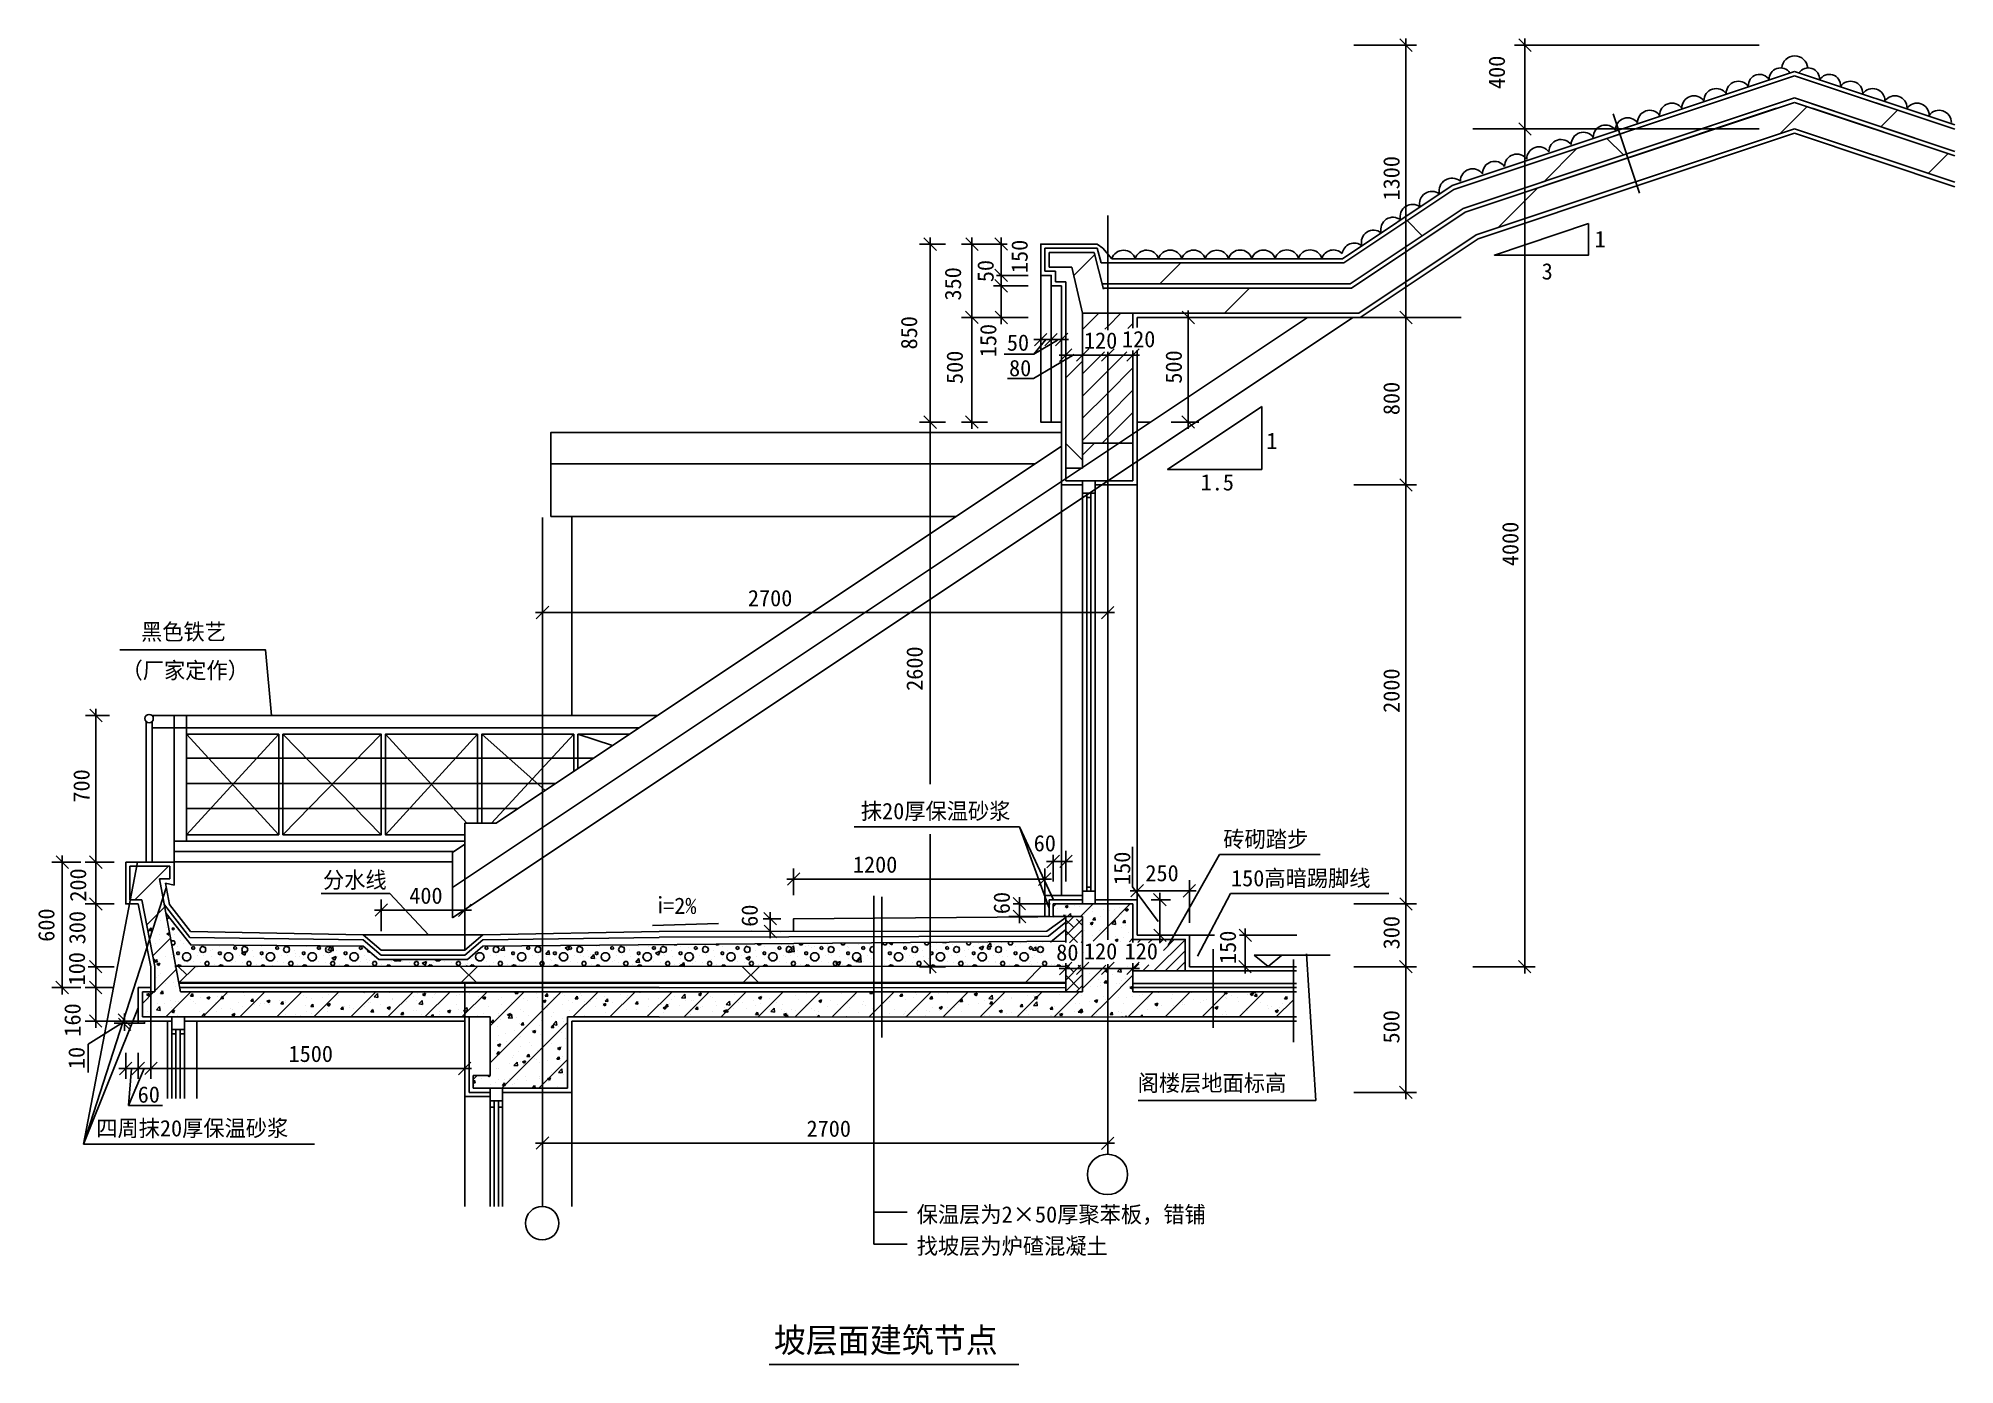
# Model space of a CAD drawing. Header units: metres. Extents: x 639 to 9791, y -512 to 5820.
import ezdxf

# ---------------------------------------------------------------- set-up
doc = ezdxf.new("R2010")
doc.units = ezdxf.units.M
for name, color, linetype in [('5', 7, 'Continuous'), ('A-AXI', 3, 'Continuous'), ('BALCONY', 7, 'Continuous'), ('PUB_DIM', 3, 'Continuous'), ('S_DOTE', 7, 'Continuous'), ('WALL', 7, 'Continuous'), ('WQ', 7, 'Continuous')]:
    doc.layers.add(name, color=color, linetype=linetype)
pattern_1 = [(45, (0, 0), (-449.013, 449.013), [])]

msp = doc.modelspace()

# ---------------------------------------------------------------- texts
for s, rotation, p in [('400', 90, (7643.19, 5577.7)), ('1300', 90, (7139.99, 5045.42)), ('150', 90, (5363.72, 4698.93)), ('350', 90, (5045.79, 4567.85)), ('50', 90, (5201.32, 4655.5)), ('850', 90, (4835.98, 4334.28)), ('150', 90, (5214.1, 4297.02)), ('500', 90, (5054.11, 4169.31)), ('500', 90, (6100.07, 4170.89)), ('800', 90, (7139.99, 4020.69)), ('4000', 90, (7707.8, 3299.73)), ('2600', 90, (4862.47, 2704.35)), ('2000', 90, (7139.99, 2599.19)), ('700', 90, (883.45, 2170.93)), ('150', 90, (5853.75, 1777.61)), ('200', 90, (867.26, 1697.87)), ('600', 90, (715.61, 1506.51)), ('300', 90, (863.26, 1494.43)), ('60', 89.98, (4074.31, 1577.97)), ('60', 90, (5278.7, 1638.44)), ('300', 90, (7139.99, 1470.37)), ('150', 90, (6358.57, 1400.47)), ('100', 90, (861.26, 1298.18)), ('160', 90, (840.49, 1053.47)), ('500', 90, (7139.47, 1020.89)), ('10', 90, (859.61, 898.5)), ('60', 360, (1113.08, 738.54))]:
    msp.add_text(s, height=78, rotation=rotation).set_placement(p)
for s, height, p in [('50', 78, (5264.37, 4328.25)), ('120', 78, (5632.71, 4338.05)), ('120', 78, (5814.39, 4344.75)), ('80', 78, (5274.88, 4206.63)), ('2700', 78, (4027.6, 3108.32)), ('抹20厚保温砂浆', 78, (4567.09, 2091.59)), ('60', 78, (5392.49, 1938.26)), ('砖砌踏步', 78, (6298.44, 1957.21)), ('分水线', 78, (1998.28, 1762.86)), ('1200', 78, (4529, 1836.26)), ('250', 78, (5925.87, 1795.32)), ('150高暗踢脚线', 78, (6335.09, 1771.29)), ('400', 78, (2410.18, 1687.93)), ('i', 78, (3582.21, 1642.59)), ('=2%', 78, (3622.82, 1639.72)), ('80', 78, (5500.23, 1416.47)), ('120', 78, (5632.55, 1422.23)), ('120', 78, (5826.7, 1422.28)), ('1500', 78, (1833.6, 932.77)), ('阁楼层地面标高', 78, (5889.12, 793.04)), ('四周抹20厚保温砂浆', 78, (915, 577.42)), ('2700', 78, (4307.56, 575.53)), ('保温层为2×50厚聚苯板，错铺', 78, (4833.78, 165.91)), ('找坡层为炉碴混凝土', 78, (4833.78, 15.14)), ('坡层面建筑节点', 117.5, (4151.52, -454.3))]:
    msp.add_text(s, height=height).set_placement(p)
at = {"layer": 'A-AXI'}
for s, p in [('黑色铁艺', (1129.25, 2947.33)), ('（厂家定作）', (1036.03, 2763.24))]:
    msp.add_text(s, height=78, dxfattribs=at).set_placement(p)
at = {"layer": 'PUB_DIM'}
for s, p in [('1', (8071.54, 4822.39)), ('3', (7818.69, 4668.26)), ('1', (6503.67, 3859.19)), ('1.5', (6189.83, 3661.19))]:
    msp.add_text(s, height=78, dxfattribs=at).set_placement(p)

# ---------------------------------------------------------------- blocks, each defined once
blk = doc.blocks.new('_DIMX')
blk.add_line((160.47, 0), (-160.47, 0))
at = {"color": 5}
blk.add_lwpolyline([(-151.28, -151.28), (146.11, 146.11)], dxfattribs=at)

# ---------------------------------------------------------------- hatches: boundary and pattern name
h = msp.add_hatch()
h.set_pattern_fill('ANSI38', scale=300)
h.paths.add_polyline_path([(7443.95, 5007.7), (8224, 5267.71), (8192.48, 5362.62), (7399.62, 5098.33), (6873.34, 4747.48), (5746.01, 4747.48), (5746.01, 4647.48), (6903.62, 4647.48)])
h.paths.add_polyline_path([(8940.79, 5506.65), (9026.01, 5535.05), (9791.26, 5279.97), (9791.26, 5385.38), (9026.01, 5640.46), (8221.99, 5372.46), (8251.8, 5276.98)])
h.paths.add_polyline_path([(8221.99, 5372.46), (8192.48, 5362.62), (8224, 5267.71), (8251.8, 5276.98)])
h = msp.add_hatch()
h.set_pattern_fill('ANSI31', scale=1000)
h.paths.add_polyline_path([(7506.01, 4880.81), (8268.12, 5134.85), (8230.3, 5248.73), (7452.82, 4989.57), (6909.68, 4627.48), (5746.01, 4627.48), (5746.01, 4507.48), (6946.01, 4507.48)])
h.paths.add_polyline_path([(5746.01, 4627.48), (5725.33, 4627.48), (5680.59, 4797.48), (5466.01, 4797.48), (5466.01, 4727.48), (5516.01, 4727.48), (5575.44, 4727.48), (5626.01, 4507.48), (5746.01, 4507.48)])
h.paths.add_polyline_path([(9026.01, 5387.48), (9791.26, 5132.4), (9791.26, 5258.89), (9026.01, 5513.97), (8257.76, 5257.89), (8293.52, 5143.32)])
h.paths.add_polyline_path([(8257.76, 5257.89), (8230.3, 5248.73), (8268.12, 5134.85), (8293.52, 5143.32)])
h = msp.add_hatch()
h.set_pattern_fill('AN33C', scale=200)
h.set_pattern_definition(pattern_1)
h.paths.add_polyline_path([(7506.01, 4880.81), (8268.12, 5134.85), (8230.3, 5248.73), (7452.82, 4989.57), (6909.68, 4627.48), (5746.01, 4627.48), (5746.01, 4507.48), (6946.01, 4507.48)])
h.paths.add_polyline_path([(5746.01, 4627.48), (5725.33, 4627.48), (5680.59, 4797.48), (5466.01, 4797.48), (5466.01, 4727.48), (5516.01, 4727.48), (5575.44, 4727.48), (5626.01, 4507.48), (5746.01, 4507.48)])
h.paths.add_polyline_path([(9026.01, 5387.48), (9791.26, 5132.4), (9791.26, 5258.89), (9026.01, 5513.97), (8257.76, 5257.89), (8293.52, 5143.32)])
h.paths.add_polyline_path([(8257.76, 5257.89), (8230.3, 5248.73), (8268.12, 5134.85), (8293.52, 5143.32)])
h = msp.add_hatch()
h.set_pattern_fill('ANSI38', scale=300)
h.paths.add_polyline_path([(5546.01, 3767.77), (5626.01, 3767.77), (5626.01, 4507.48), (5575.44, 4707.48), (5496.01, 4707.48), (5496.01, 4657.48), (5546.01, 4657.48)])
h = msp.add_hatch()
h.set_pattern_fill('ANSI31', scale=1000)
h.paths.add_polyline_path([(5746.01, 3707.77), (5746.45, 3707.77), (5866.01, 3787.48), (5866.01, 3887.48), (5799.68, 3887.48), (5746.01, 3851.7)])
h.paths.add_polyline_path([(5746.01, 3851.7), (5626.01, 3771.7), (5626.01, 3767.77), (5620.12, 3767.77), (5546.01, 3718.36), (5546.01, 3707.77), (5746.01, 3707.77)])
h.paths.add_polyline_path([(5746.01, 3851.7), (5746.01, 3887.48), (5626.01, 3887.48), (5626.01, 3771.7)])
h.paths.add_polyline_path([(5746.45, 3707.77), (5866.01, 3707.77), (5866.01, 3787.48)])
h.paths.add_polyline_path([(5799.68, 3887.48), (5746.01, 3887.48), (5746.01, 3851.7)])
h.paths.add_polyline_path([(5546.01, 3767.77), (5546.01, 3718.36), (5620.12, 3767.77)])
h = msp.add_hatch()
h.set_pattern_fill('AN33C', scale=200)
h.set_pattern_definition(pattern_1)
h.paths.add_polyline_path([(5866.01, 3707.77), (5866.01, 3787.48), (5746.45, 3707.77)])
h.paths.add_polyline_path([(5866.01, 3787.48), (5866.01, 3887.48), (5799.68, 3887.48), (5746.01, 3851.7), (5746.01, 3707.77), (5746.45, 3707.77)])
h.paths.add_polyline_path([(5746.01, 3851.7), (5626.01, 3771.7), (5626.01, 3767.77), (5620.12, 3767.77), (5546.01, 3718.36), (5546.01, 3707.77), (5746.01, 3707.77)])
h.paths.add_polyline_path([(5746.01, 3851.7), (5746.01, 3887.48), (5626.01, 3887.48), (5626.01, 3771.7)])
h = msp.add_hatch()
h.set_pattern_fill('AR-SAND', scale=30)
h.paths.add_polyline_path([(4285.87, 1616.48), (4285.94, 1556.37), (4677.31, 1556.85), (4677.31, 1619.74)])
h.paths.add_polyline_path([(4715.79, 1620.06), (4715.79, 1556.9), (5454.64, 1557.81), (5485.87, 1575.58), (5485.87, 1626.48)])
h.paths.add_polyline_path([(4677.31, 1556.85), (4715.79, 1556.9), (4715.79, 1620.06), (4677.31, 1619.74)])
h = msp.add_hatch()
h.set_pattern_fill('ANSI38', scale=300)
h.paths.add_polyline_path([(3046, 1311.63), (3046, 1389.18), (1294.71, 1389.04), (1308.91, 1311.63)])
h = msp.add_hatch()
h.set_pattern_fill('ANSI38', scale=300)
h.paths.add_polyline_path([(3046, 1389.18), (3046, 1311.63), (3604.28, 1311.63), (3604.28, 1311.47), (4629.06, 1311.61), (4629.06, 1389.3)])
h = msp.add_hatch()
h.set_pattern_fill('ANSI38', scale=300)
h.paths.add_polyline_path([(5546.01, 1389.38), (4715.79, 1389.31), (4715.79, 1311.62), (4755.63, 1311.63), (4755.63, 1311.57), (5546.01, 1311.63)])
h = msp.add_hatch()
h.set_pattern_fill('AN33C', scale=200)
h.set_pattern_definition(pattern_1)
h.paths.add_polyline_path([(6215.06, 1367.48), (5866.01, 1367.48), (5866.01, 1307.48), (6215.06, 1307.48)])
h.paths.add_polyline_path([(6633.14, 1367.48), (6249.73, 1367.48), (6249.73, 1307.48), (6633.14, 1307.48)])
h.paths.add_polyline_path([(6249.73, 1367.48), (6215.06, 1367.48), (6215.06, 1307.48), (6249.73, 1307.48)])
h = msp.add_hatch()
h.set_pattern_fill('ANSI38', scale=300)
h.paths.add_polyline_path([(6215.06, 1307.48), (5866.01, 1307.48), (5866.01, 1287.48), (6215.06, 1287.48)])
h.paths.add_polyline_path([(6647.61, 1307.48), (6249.73, 1307.48), (6249.73, 1287.48), (6647.61, 1287.48)])
h.paths.add_polyline_path([(6249.73, 1307.48), (6215.06, 1307.48), (6215.06, 1287.48), (6249.73, 1287.48)])
h = msp.add_hatch()
h.set_pattern_fill('ANSI38', scale=300)
h.paths.add_polyline_path([(2796.01, 1147.48), (2696.01, 1147.48), (2696.01, 787.48), (2795.9, 787.48), (2795.9, 807.48), (2716.01, 807.48), (2716.01, 867.48), (2796.01, 867.48)])

# ---------------------------------------------------------------- linework, layer by layer
for p, q in [((7399.62, 5098.33), (9026.01, 5640.46)), ((9791.26, 5385.38), (9026.01, 5640.46)), ((9026.01, 5535.05), (7443.95, 5007.7)), ((7452.82, 4989.57), (9026.01, 5513.97)), ((9026.01, 5535.05), (9791.26, 5279.97)), ((9791.26, 5258.89), (9026.01, 5513.97)), ((9111.23, 5506.65), (9791.26, 5279.97)), ((8160.25, 5459.66), (8286.22, 5080.35)), ((9026.01, 5387.48), (7506.01, 4880.81)), ((9026.01, 5387.48), (9791.26, 5132.4)), ((9026.01, 5387.48), (9791.26, 5132.4)), ((7399.62, 5098.33), (6873.34, 4747.48)), ((7443.95, 5007.7), (6903.62, 4647.48)), ((7452.82, 4989.57), (6909.68, 4627.48)), ((7506.01, 4880.81), (6946.01, 4507.48)), ((5696.01, 4817.48), (5446.01, 4817.48)), ((5446.01, 4817.48), (5446.01, 4707.48)), ((5680.59, 4797.48), (5466.01, 4797.48)), ((5466.01, 4797.48), (5466.01, 4727.48)), ((5726.66, 4622.39), (5680.59, 4797.48)), ((5714.43, 4747.48), (5696.01, 4817.48)), ((5446.01, 4707.48), (5496.01, 4707.48)), ((5446.01, 4707.48), (5496.01, 4707.48)), ((5466.01, 4727.48), (5516.01, 4727.48)), ((5496.01, 4707.48), (5496.01, 4657.48)), ((5516.01, 4727.48), (5516.01, 4727.48)), ((5516.01, 4727.48), (5575.44, 4727.48)), ((5626.01, 4507.48), (5575.44, 4727.48)), ((5714.43, 4747.48), (6873.34, 4747.48)), ((5496.01, 4657.48), (5546.01, 4657.48)), ((5546.01, 3707.77), (5546.01, 4657.48)), ((5720.06, 4647.48), (6903.62, 4647.48)), ((5725.33, 4627.48), (6909.68, 4627.48)), ((5626.01, 3767.77), (5626.01, 4507.48)), ((5626.01, 4507.48), (6946.01, 4507.48)), ((5626.01, 4430.06), (5703.42, 4507.48)), ((5746.01, 4443.99), (5809.49, 4507.48)), ((5866.01, 4436.14), (5866.01, 4507.48)), ((5886.01, 4487.48), (5886.01, 4439.22)), ((5733.01, 4431), (5746.01, 4443.99)), ((5842.12, 4434.04), (5866.01, 4457.93)), ((5250.91, 4311.55), (5393.76, 4311.55)), ((5392.06, 4195.17), (5586.24, 4310.94)), ((5393.76, 4311.55), (5451.3, 4382.39)), ((5393.76, 4311.55), (5506.8, 4379.31)), ((5626.01, 4217.93), (5730.78, 4322.7)), ((5746.01, 4231.86), (5836.84, 4322.7)), ((5866.01, 3707.77), (5866.01, 4329.66)), ((5866.01, 3707.77), (5866.01, 4325.27)), ((5886.01, 4331.38), (5886.01, 1667.48)), ((5626.01, 4111.86), (5746.01, 4231.86)), ((5746.01, 4125.8), (5866.01, 4245.8)), ((5266.79, 4195.17), (5392.06, 4195.17)), ((5626.01, 4005.8), (5746.01, 4125.8)), ((5746.01, 4019.73), (5866.01, 4139.73)), ((5746.01, 3913.66), (5866.01, 4033.66)), ((5626.01, 3899.73), (5746.01, 4019.73)), ((5626.01, 3767.77), (5626.01, 3957.48)), ((5626.01, 3887.48), (5866.01, 3887.48)), ((5626.01, 3767.77), (5626.01, 3887.48)), ((5719.82, 3887.48), (5746.01, 3913.66)), ((5526.01, 3776.77), (5526.01, 1727.48)), ((5546.01, 3767.77), (5626.01, 3767.77)), ((5546.01, 3707.77), (5866.01, 3707.77)), ((5546.01, 3707.77), (5866.01, 3707.77)), ((5626.01, 3707.77), (5626.01, 3647.77)), ((5626.01, 3707.77), (5626.01, 3647.77)), ((5666.01, 3710.47), (5666.01, 3710.47)), ((5666.01, 3710.47), (5666.01, 3710.47)), ((5686.01, 3707.77), (5686.01, 3647.77)), ((5686.01, 3647.77), (5686.01, 3707.77)), ((5626.01, 3647.77), (5626.01, 1747.48)), ((5626.01, 3647.77), (5686.01, 3647.77)), ((5626.01, 3647.77), (5686.01, 3647.77)), ((5646.01, 3647.77), (5646.01, 1747.48)), ((5646.01, 3627.77), (5666.01, 3627.77)), ((5666.01, 3647.77), (5666.01, 1747.48)), ((5686.01, 3647.77), (5686.01, 1747.48)), ((5864.22, 1959.95), (5864.22, 1768.13)), ((6034.36, 1487.93), (6279.98, 1923.49)), ((6279.98, 1923.49), (6761.19, 1923.49)), ((1112.95, 1887), (855.03, 540.47)), ((1056.01, 1887), (1287.01, 1887)), ((1076.01, 1706.99), (1076.01, 1866.99)), ((1076.01, 1866.99), (1076.01, 1706.99)), ((1099.82, 1706.99), (1259.82, 1866.99)), ((1267.01, 1866.99), (1267.01, 1806.99)), ((1218.02, 1806.99), (1317.01, 1267.48)), ((1267.01, 1806.99), (1218.02, 1806.99)), ((5626.01, 1687.48), (5626.01, 1747.48)), ((5626.01, 1747.48), (5686.01, 1747.48)), ((5626.01, 1687.48), (5626.01, 1747.48)), ((5626.01, 1747.48), (5686.01, 1747.48)), ((5646.01, 1767.48), (5666.01, 1767.48)), ((5686.01, 1687.48), (5686.01, 1747.48)), ((5686.01, 1747.48), (5686.01, 1687.48)), ((5864.22, 1768.13), (5986.8, 1603.68)), ((1076.01, 1706.99), (1133.03, 1706.99)), ((1195.75, 1389.03), (1133.03, 1706.99)), ((1156.69, 1587.09), (1242.6, 1673)), ((1223.81, 1676.49), (1223.81, 1676.49)), ((1231.33, 1715.99), (1231.33, 1715.99)), ((1361.44, 1527.15), (1240.69, 1683.46)), ((2316.84, 1736.95), (1989.93, 1736.95)), ((4667.54, 1720.47), (4667.54, 1049.16)), ((5485.87, 1687.48), (5485.87, 1627.48)), ((5866.01, 1687.48), (5485.87, 1687.48)), ((5485.87, 1673.63), (5499.72, 1687.48)), ((5508.12, 1663.61), (5508.12, 1663.61)), ((5542.17, 1674.99), (5556.17, 1680.37)), ((5542.17, 1674.99), (5552.12, 1668.28)), ((5552.13, 1668.28), (5556.19, 1680.36)), ((5565.46, 1668.16), (5565.46, 1668.16)), ((5589.37, 1679.04), (5589.37, 1679.04)), ((5609.14, 1676.42), (5609.14, 1676.42)), ((5616.5, 1627.48), (5676.5, 1687.48)), ((5666.01, 1684.78), (5666.01, 1684.78)), ((5666.01, 1684.78), (5666.01, 1684.78)), ((5672.22, 1663.65), (5672.22, 1663.65)), ((5674.47, 1653.35), (5674.47, 1653.35)), ((5724.54, 1659.94), (5724.54, 1659.94)), ((5746.01, 1580.21), (5853.27, 1687.48)), ((5753.93, 1655.14), (5753.93, 1655.14)), ((5778.99, 1659.13), (5778.99, 1659.13)), ((5800.29, 1669.91), (5800.29, 1669.91)), ((5829.59, 1658.97), (5843.6, 1664.35)), ((5829.59, 1658.97), (5839.54, 1652.26)), ((5839.56, 1652.26), (5843.62, 1664.34)), ((5866.01, 1687.48), (5866.01, 1504.62)), ((6174.74, 1437.48), (6331.86, 1737.57)), ((6331.86, 1737.57), (7088.22, 1737.57)), ((1167.07, 1560.93), (1176.71, 1572.42)), ((1167.07, 1560.93), (1179.03, 1559.88)), ((1179.04, 1559.88), (1176.73, 1572.42)), ((1206.85, 1634.1), (1206.85, 1634.1)), ((1216.14, 1644.73), (1216.14, 1644.73)), ((1221.37, 1609.91), (1221.37, 1609.91)), ((1368.33, 1490.64), (1248.53, 1640.72)), ((1252.41, 1574.86), (1252.41, 1574.86)), ((1253.2, 1615.25), (1263.1, 1622.46)), ((1259.77, 1583.74), (1259.77, 1583.74)), ((1282.67, 1561.88), (1276.95, 1567.59)), ((1276.96, 1567.6), (1282.67, 1573.31)), ((1288.38, 1567.59), (1282.67, 1573.31)), ((1282.67, 1561.88), (1288.39, 1567.6)), ((3604.28, 1555.54), (5454.64, 1557.81)), ((5463.44, 1533.92), (5546.01, 1600.46)), ((5485.87, 1627.48), (5626.01, 1627.48)), ((5534.44, 1627.48), (5540.48, 1634.67)), ((5541.82, 1627.48), (5540.49, 1634.67)), ((5546.01, 1504.1), (5546.01, 1627.48)), ((5546.01, 1589.01), (5584.48, 1627.48)), ((5546.01, 1535.97), (5626.01, 1615.97)), ((5583.94, 1573.9), (5546.01, 1611.84)), ((5601.15, 1503.66), (5546.01, 1558.8)), ((5548.16, 1636.72), (5548.16, 1636.72)), ((5553.94, 1627.48), (5567.64, 1641.76)), ((5563.87, 1500.81), (5626.01, 1562.94)), ((5569.32, 1627.48), (5567.66, 1641.75)), ((5626.01, 1584.87), (5597.2, 1613.68)), ((5626.01, 1267.48), (5626.01, 1627.48)), ((5633.28, 1561.45), (5633.28, 1561.45)), ((5637.3, 1635.12), (5637.3, 1635.12)), ((5661.55, 1594.47), (5675.55, 1599.84)), ((5661.55, 1594.47), (5671.5, 1587.76)), ((5671.52, 1587.75), (5675.57, 1599.84)), ((5671.93, 1581.05), (5671.93, 1581.05)), ((5674.29, 1610.63), (5683.93, 1622.12)), ((5674.29, 1610.63), (5686.24, 1609.59)), ((5675.9, 1510.11), (5746.01, 1580.21)), ((5686.26, 1609.58), (5683.95, 1622.12)), ((5708.16, 1558.26), (5708.16, 1558.26)), ((5710.59, 1624.83), (5710.59, 1624.83)), ((5713.68, 1565.13), (5713.68, 1565.13)), ((5740.04, 1556.94), (5740.04, 1556.94)), ((5747.67, 1591.03), (5747.67, 1591.03)), ((5765.51, 1592.42), (5781.09, 1608.65)), ((5765.51, 1592.42), (5783.3, 1589.66)), ((5783.32, 1589.65), (5781.11, 1608.64)), ((5810.84, 1572.34), (5810.84, 1572.34)), ((5813.28, 1638.92), (5813.28, 1638.92)), ((5817.74, 1598.08), (5827.38, 1609.57)), ((5817.74, 1598.08), (5829.69, 1597.04)), ((5829.71, 1597.03), (5827.4, 1609.57)), ((5830.32, 1585.15), (5830.32, 1585.15)), ((5866.01, 1504), (5866.01, 1627.48)), ((1166.6, 1544.09), (1166.6, 1544.09)), ((1177.2, 1542.54), (1177.2, 1542.54)), ((1185.81, 1439.43), (1270.01, 1523.63)), ((1199.79, 1495.98), (1199.79, 1495.98)), ((1216.51, 1476.75), (1216.51, 1476.75)), ((1218.94, 1543.33), (1218.94, 1543.33)), ((1219.37, 1515.67), (1219.37, 1515.67)), ((1249.86, 1502.57), (1249.86, 1502.57)), ((1252.83, 1544.67), (1265.27, 1549.45)), ((1252.83, 1544.67), (1262.78, 1537.96)), ((1262.8, 1537.96), (1265.76, 1546.79)), ((1273.26, 1505.92), (1276, 1511.4)), ((1276, 1492.36), (1275.6, 1493.16)), ((1287.43, 1511.41), (1276.01, 1511.41)), ((1276.01, 1492.36), (1287.43, 1492.36)), ((1292.19, 1501.88), (1287.43, 1511.41)), ((1287.43, 1492.36), (1292.2, 1501.88)), ((1287.77, 1540.74), (1287.77, 1540.74)), ((1304.77, 1485.74), (1304.77, 1485.74)), ((1317.62, 1512.3), (1317.62, 1512.3)), ((1329.77, 1499.74), (1329.77, 1499.74)), ((1337.77, 1523.74), (1337.77, 1523.74)), ((2190.03, 1515.78), (1361.44, 1527.15)), ((2190.03, 1540.27), (1365.22, 1554.97)), ((2190.03, 1485.17), (1366.65, 1492.08)), ((1380.76, 1469.49), (1372.19, 1472.35)), ((1372.2, 1480.93), (1380.77, 1483.79)), ((1372.2, 1472.36), (1372.2, 1480.93)), ((1386.46, 1477.14), (1380.75, 1483.8)), ((1380.77, 1469.5), (1386.48, 1477.12)), ((1407.63, 1486.56), (1407.63, 1486.56)), ((1414.06, 1459.03), (1410.25, 1469.51)), ((1410.29, 1469.49), (1414.1, 1479.97)), ((1414.12, 1479.99), (1424.6, 1484.75)), ((1434.96, 1479.97), (1424.48, 1484.74)), ((1438.82, 1469.51), (1435.01, 1479.98)), ((1435.05, 1459.01), (1438.86, 1469.49)), ((1462.77, 1465.74), (1462.77, 1465.74)), ((1468.76, 1468.98), (1468.76, 1468.98)), ((1504.77, 1485.74), (1504.77, 1485.74)), ((1580.76, 1469.49), (1572.19, 1472.35)), ((1572.2, 1480.93), (1580.77, 1483.79)), ((1572.2, 1472.36), (1572.2, 1480.93)), ((1586.46, 1477.14), (1580.75, 1483.8)), ((1580.77, 1469.5), (1586.48, 1477.12)), ((1614.06, 1459.03), (1610.25, 1469.51)), ((1610.29, 1469.49), (1614.1, 1479.97)), ((1614.12, 1479.99), (1624.6, 1484.75)), ((1634.96, 1479.97), (1624.48, 1484.74)), ((1638.82, 1469.51), (1635.01, 1479.98)), ((1635.05, 1459.01), (1638.86, 1469.49)), ((1662.77, 1465.74), (1662.77, 1465.74)), ((1704.77, 1485.74), (1704.77, 1485.74)), ((1780.76, 1469.49), (1772.19, 1472.35)), ((1772.2, 1480.93), (1780.77, 1483.79)), ((1772.2, 1472.36), (1772.2, 1480.93)), ((1786.46, 1477.14), (1780.75, 1483.8)), ((1780.77, 1469.5), (1786.48, 1477.12)), ((1814.06, 1459.03), (1810.25, 1469.51)), ((1810.29, 1469.49), (1814.1, 1479.97)), ((1814.12, 1479.98), (1824.59, 1484.75)), ((1834.96, 1479.97), (1824.48, 1484.74)), ((1838.82, 1469.51), (1835.01, 1479.98)), ((1835.05, 1459.01), (1838.86, 1469.49)), ((1862.77, 1465.74), (1862.77, 1465.74)), ((1904.77, 1485.74), (1904.77, 1485.74)), ((1919.97, 1483.67), (1919.97, 1483.67)), ((1980.76, 1469.49), (1972.19, 1472.35)), ((1972.2, 1480.93), (1980.77, 1483.79)), ((1972.2, 1472.36), (1972.2, 1480.93)), ((1986.46, 1477.14), (1980.75, 1483.8)), ((1980.77, 1469.5), (1986.48, 1477.12)), ((2014.06, 1459.03), (2010.25, 1469.51)), ((2010.29, 1469.49), (2014.1, 1479.97)), ((2014.12, 1479.98), (2024.59, 1484.75)), ((2020.72, 1467.93), (2038.49, 1486.44)), ((2020.72, 1467.93), (2047.4, 1463.79)), ((2021.18, 1472.01), (2021.18, 1472.01)), ((2034.96, 1479.97), (2024.48, 1484.74)), ((2038.82, 1469.51), (2035.01, 1479.98)), ((2035.05, 1459.01), (2038.86, 1469.49)), ((2047.41, 1463.77), (2044.78, 1486.39)), ((2062.77, 1465.74), (2062.77, 1465.74)), ((2104.77, 1485.74), (2104.77, 1485.74)), ((2180.76, 1469.49), (2172.19, 1472.35)), ((2172.2, 1480.93), (2180.77, 1483.79)), ((2172.2, 1472.36), (2172.2, 1480.93)), ((2186.46, 1477.14), (2180.75, 1483.8)), ((2180.77, 1469.5), (2186.48, 1477.12)), ((2275.8, 1466.81), (2190.03, 1540.27)), ((2275.8, 1442.32), (2190.03, 1515.78)), ((2264.12, 1421.71), (2190.03, 1485.17)), ((2214.06, 1459.03), (2211.12, 1467.11)), ((2275.8, 1466.81), (2676.01, 1466.81)), ((2676.01, 1466.81), (2761.78, 1540.27)), ((2676.01, 1442.32), (2761.78, 1515.78)), ((2687.68, 1421.71), (2761.78, 1485.17)), ((2761.78, 1540.27), (3604.28, 1555.54)), ((2761.78, 1515.78), (3604.28, 1527.53)), ((2761.78, 1485.17), (5546.01, 1508.91)), ((2780.76, 1469.49), (2772.19, 1472.35)), ((2772.2, 1480.93), (2780.77, 1483.79)), ((2772.2, 1472.36), (2772.2, 1480.93)), ((2786.46, 1477.14), (2780.75, 1483.8)), ((2780.77, 1469.5), (2786.48, 1477.12)), ((2784.47, 1475.29), (2784.47, 1475.29)), ((2814.06, 1459.03), (2810.25, 1469.51)), ((2810.29, 1469.49), (2814.1, 1479.97)), ((2814.12, 1479.98), (2824.59, 1484.75)), ((2834.96, 1479.97), (2824.48, 1484.74)), ((2838.82, 1469.51), (2835.01, 1479.98)), ((2835.05, 1459.01), (2838.86, 1469.49)), ((2846.73, 1465.9), (2861.19, 1483.14)), ((2846.73, 1465.9), (2864.66, 1464.33)), ((2864.67, 1464.32), (2861.2, 1483.13)), ((2862.77, 1465.74), (2862.77, 1465.74)), ((2904.77, 1485.74), (2904.77, 1485.74)), ((2980.76, 1469.49), (2972.19, 1472.35)), ((2972.2, 1480.93), (2980.77, 1483.79)), ((2972.2, 1472.36), (2972.2, 1480.93)), ((2986.46, 1477.14), (2980.75, 1483.8)), ((2980.77, 1469.5), (2986.48, 1477.12)), ((3014.06, 1459.03), (3010.25, 1469.51)), ((3010.29, 1469.49), (3014.1, 1479.96)), ((3014.12, 1479.98), (3024.59, 1484.75)), ((3034.96, 1479.97), (3024.48, 1484.74)), ((3038.82, 1469.51), (3035.01, 1479.98)), ((3035.05, 1459.01), (3038.86, 1469.49)), ((3062.77, 1465.74), (3062.77, 1465.74)), ((3104.77, 1485.74), (3104.77, 1485.74)), ((3154.82, 1476.84), (3175.83, 1484.9)), ((3154.82, 1476.84), (3169.74, 1466.77)), ((3169.75, 1466.76), (3175.83, 1484.89)), ((3180.76, 1469.49), (3172.19, 1472.35)), ((3172.2, 1480.93), (3180.77, 1483.79)), ((3172.2, 1472.36), (3172.2, 1480.93)), ((3186.46, 1477.14), (3180.75, 1483.8)), ((3180.77, 1469.5), (3186.48, 1477.12)), ((3214.05, 1459.03), (3210.25, 1469.51)), ((3210.29, 1469.49), (3214.1, 1479.96)), ((3214.12, 1479.98), (3224.59, 1484.75)), ((3234.96, 1479.97), (3224.48, 1484.74)), ((3238.82, 1469.51), (3235.01, 1479.98)), ((3235.05, 1459.01), (3238.86, 1469.49)), ((3262.77, 1465.74), (3262.77, 1465.74)), ((3304.77, 1485.74), (3304.77, 1485.74)), ((3320.51, 1485.31), (3320.51, 1485.31)), ((3380.76, 1469.49), (3372.19, 1472.35)), ((3372.2, 1480.93), (3380.77, 1483.79)), ((3372.2, 1472.36), (3372.2, 1480.93)), ((3386.46, 1477.14), (3380.75, 1483.8)), ((3380.77, 1469.5), (3386.48, 1477.12)), ((3414.05, 1459.03), (3410.25, 1469.51)), ((3410.29, 1469.49), (3414.1, 1479.96)), ((3414.12, 1479.98), (3424.59, 1484.75)), ((3434.96, 1479.97), (3424.48, 1484.74)), ((3438.82, 1469.51), (3435.01, 1479.98)), ((3435.05, 1459.01), (3438.86, 1469.49)), ((3449.75, 1486.06), (3449.75, 1486.06)), ((3462.77, 1465.74), (3462.77, 1465.74)), ((3463.6, 1471.02), (3463.6, 1471.02)), ((3504.77, 1485.74), (3504.77, 1485.74)), ((3552.05, 1481.86), (3552.05, 1481.86)), ((3580.76, 1469.49), (3572.19, 1472.35)), ((3572.2, 1480.93), (3580.77, 1483.79)), ((3572.2, 1472.36), (3572.2, 1480.93)), ((3586.46, 1477.14), (3580.75, 1483.8)), ((3580.77, 1469.5), (3586.48, 1477.12)), ((3604.28, 1527.8), (5463.44, 1533.92)), ((3609.9, 1479.29), (3609.9, 1479.29)), ((3614.05, 1459.03), (3610.24, 1469.51)), ((3610.29, 1469.49), (3614.1, 1479.96)), ((3614.12, 1479.98), (3624.59, 1484.75)), ((3634.96, 1479.97), (3624.48, 1484.74)), ((3638.82, 1469.51), (3635.01, 1479.98)), ((3635.05, 1459.01), (3638.86, 1469.49)), ((3662.77, 1465.74), (3662.77, 1465.74)), ((3676, 1492.36), (3675.7, 1492.97)), ((3676.01, 1492.36), (3687.43, 1492.36)), ((3687.43, 1492.36), (3687.79, 1493.07)), ((3704.77, 1485.74), (3704.77, 1485.74)), ((3742.3, 1479.51), (3742.3, 1479.51)), ((3770.04, 1472.53), (3770.04, 1472.53)), ((3780.76, 1469.49), (3772.19, 1472.35)), ((3772.2, 1480.93), (3780.77, 1483.79)), ((3772.2, 1472.36), (3772.2, 1480.93)), ((3786.46, 1477.14), (3780.75, 1483.8)), ((3780.77, 1469.5), (3786.48, 1477.12)), ((3814.05, 1459.03), (3810.24, 1469.51)), ((3810.29, 1469.49), (3814.1, 1479.96)), ((3814.12, 1479.98), (3824.59, 1484.75)), ((3834.96, 1479.97), (3824.48, 1484.74)), ((3838.82, 1469.51), (3835.01, 1479.98)), ((3835.05, 1459.01), (3838.86, 1469.49)), ((3862.77, 1465.74), (3862.77, 1465.74)), ((3876, 1492.36), (3874.85, 1494.66)), ((3876.01, 1492.36), (3887.43, 1492.36)), ((3887.43, 1492.36), (3888.65, 1494.78)), ((3904.77, 1485.74), (3904.77, 1485.74)), ((3930.19, 1465.76), (3930.19, 1465.76)), ((3980.76, 1469.49), (3972.19, 1472.35)), ((3972.2, 1480.93), (3980.77, 1483.79)), ((3972.2, 1472.36), (3972.2, 1480.93)), ((3986.46, 1477.14), (3980.75, 1483.8)), ((3980.77, 1469.5), (3986.48, 1477.12)), ((4006.77, 1494.74), (4006.77, 1494.74)), ((4014.05, 1459.03), (4010.24, 1469.51)), ((4010.29, 1469.49), (4014.1, 1479.96)), ((4014.11, 1479.98), (4024.59, 1484.75)), ((4034.96, 1479.97), (4024.48, 1484.74)), ((4038.82, 1469.51), (4035.01, 1479.98)), ((4035.05, 1459.01), (4038.86, 1469.49)), ((4062.77, 1465.74), (4062.77, 1465.74)), ((4076, 1492.36), (4074, 1496.36)), ((4076.01, 1492.36), (4087.43, 1492.36)), ((4087.43, 1492.36), (4089.5, 1496.49)), ((4104.77, 1485.74), (4104.77, 1485.74)), ((4180.76, 1469.49), (4172.19, 1472.35)), ((4172.2, 1480.93), (4180.77, 1483.79)), ((4172.2, 1472.36), (4172.2, 1480.93)), ((4186.46, 1477.14), (4180.75, 1483.8)), ((4180.77, 1469.5), (4186.48, 1477.12)), ((4187.23, 1492.52), (4187.23, 1492.52)), ((4206.77, 1494.74), (4206.77, 1494.74)), ((4214.05, 1459.03), (4210.24, 1469.51)), ((4210.29, 1469.49), (4214.1, 1479.96)), ((4214.11, 1479.98), (4224.59, 1484.75)), ((4222.15, 1462.23), (4245.52, 1486.58)), ((4234.95, 1479.97), (4224.48, 1484.74)), ((4238.81, 1469.51), (4235.01, 1479.99)), ((4235.05, 1459.01), (4238.86, 1469.49)), ((4248.84, 1458.07), (4245.53, 1486.57)), ((4262.77, 1465.74), (4262.77, 1465.74)), ((4276, 1492.36), (4273.15, 1498.06)), ((4276.01, 1492.36), (4287.43, 1492.36)), ((4287.43, 1492.36), (4290.36, 1498.21)), ((4304.77, 1485.74), (4304.77, 1485.74)), ((4317.13, 1486.51), (4317.13, 1486.51)), ((4330.52, 1477.22), (4330.52, 1477.22)), ((4347.38, 1485.76), (4347.38, 1485.76)), ((4369.77, 1498.74), (4369.77, 1498.74)), ((4380.76, 1469.49), (4372.19, 1472.35)), ((4372.2, 1480.93), (4380.77, 1483.79)), ((4372.2, 1472.36), (4372.2, 1480.93)), ((4386.46, 1477.14), (4380.75, 1483.8)), ((4380.77, 1469.5), (4386.48, 1477.12)), ((4381.74, 1464.61), (4381.74, 1464.61)), ((4405.62, 1487.11), (4405.62, 1487.11)), ((4406.77, 1494.74), (4406.77, 1494.74)), ((4414.05, 1459.03), (4410.24, 1469.51)), ((4410.29, 1469.49), (4414.1, 1479.96)), ((4414.11, 1479.98), (4424.59, 1484.74)), ((4434.95, 1479.97), (4424.48, 1484.74)), ((4438.81, 1469.51), (4435, 1479.99)), ((4435.05, 1459.01), (4438.86, 1469.49)), ((4462.77, 1465.74), (4462.77, 1465.74)), ((4476, 1492.36), (4472.3, 1499.76)), ((4476.01, 1492.36), (4487.43, 1492.36)), ((4487.43, 1492.36), (4491.21, 1499.92)), ((4504.77, 1485.74), (4504.77, 1485.74)), ((4507.52, 1478.99), (4507.52, 1478.99)), ((4529.77, 1499.74), (4529.77, 1499.74)), ((4556.7, 1494.64), (4556.7, 1494.64)), ((4569.77, 1498.74), (4569.77, 1498.74)), ((4580.76, 1469.49), (4572.19, 1472.35)), ((4572.2, 1480.93), (4580.77, 1483.79)), ((4572.2, 1472.36), (4572.2, 1480.93)), ((4586.46, 1477.14), (4580.75, 1483.8)), ((4580.77, 1469.5), (4586.48, 1477.12)), ((4606.77, 1494.74), (4606.77, 1494.74)), ((4614.05, 1459.03), (4610.24, 1469.51)), ((4610.29, 1469.49), (4614.1, 1479.96)), ((4614.11, 1479.98), (4624.59, 1484.74)), ((4629.06, 1482.65), (4624.48, 1484.74)), ((4667.67, 1472.22), (4667.67, 1472.22)), ((4676, 1492.36), (4671.46, 1501.45)), ((4676.01, 1492.36), (4687.43, 1492.36)), ((4687.43, 1492.36), (4692.07, 1501.63)), ((4700.3, 1501.52), (4700.79, 1501.71)), ((4700.3, 1501.52), (4715.23, 1491.45)), ((4704.77, 1485.74), (4704.77, 1485.74)), ((4715.24, 1491.44), (4718.73, 1501.86)), ((4729.77, 1499.74), (4729.77, 1499.74)), ((4769.77, 1498.74), (4769.77, 1498.74)), ((4780.76, 1469.49), (4772.19, 1472.35)), ((4772.2, 1480.93), (4780.77, 1483.79)), ((4772.2, 1472.36), (4772.2, 1480.93)), ((4786.46, 1477.14), (4780.74, 1483.8)), ((4780.77, 1469.5), (4786.48, 1477.12)), ((4806.77, 1494.74), (4806.77, 1494.74)), ((4814.05, 1459.03), (4810.24, 1469.51)), ((4810.29, 1469.49), (4814.1, 1479.96)), ((4814.11, 1479.98), (4824.59, 1484.74)), ((4834.95, 1479.97), (4824.48, 1484.74)), ((4827.82, 1465.46), (4827.82, 1465.46)), ((4838.81, 1469.51), (4835, 1479.99)), ((4835.05, 1459.01), (4838.86, 1469.49)), ((4836.77, 1502.74), (4836.77, 1502.74)), ((4862.77, 1465.74), (4862.77, 1465.74)), ((4871.24, 1501.88), (4871.88, 1503.16)), ((4876, 1492.36), (4871.24, 1501.88)), ((4876.01, 1492.36), (4887.43, 1492.36)), ((4887.43, 1492.36), (4892.2, 1501.88)), ((4892.19, 1501.88), (4891.47, 1503.33)), ((4904.77, 1485.74), (4904.77, 1485.74)), ((4928.89, 1470.59), (4928.89, 1470.59)), ((4929.77, 1499.74), (4929.77, 1499.74)), ((4956.89, 1503.3), (4957.38, 1503.89)), ((4956.89, 1503.3), (4974.82, 1501.74)), ((4969.77, 1498.74), (4969.77, 1498.74)), ((4980.76, 1469.49), (4972.19, 1472.35)), ((4972.2, 1480.93), (4980.77, 1483.79)), ((4972.2, 1472.36), (4972.2, 1480.93)), ((4974.83, 1501.72), (4974.4, 1504.04)), ((4986.46, 1477.14), (4980.74, 1483.8)), ((4980.77, 1469.5), (4986.48, 1477.12)), ((5006.77, 1494.74), (5006.77, 1494.74)), ((5014.05, 1459.03), (5010.24, 1469.51)), ((5010.29, 1469.49), (5014.09, 1479.96)), ((5014.11, 1479.98), (5024.59, 1484.74)), ((5034.95, 1479.97), (5024.48, 1484.74)), ((5038.81, 1469.51), (5035, 1479.99)), ((5035.05, 1459.01), (5038.86, 1469.49)), ((5036.77, 1502.74), (5036.77, 1502.74)), ((5062.77, 1465.74), (5062.77, 1465.74)), ((5071.24, 1501.88), (5072.74, 1504.88)), ((5076, 1492.36), (5071.24, 1501.88)), ((5076.01, 1492.36), (5087.43, 1492.36)), ((5080.42, 1489.8), (5080.42, 1489.8)), ((5083.07, 1468.37), (5083.07, 1468.37)), ((5087.43, 1492.36), (5092.2, 1501.88)), ((5092.19, 1501.88), (5090.62, 1505.03)), ((5104.77, 1485.74), (5104.77, 1485.74)), ((5129.77, 1499.74), (5129.77, 1499.74)), ((5131.44, 1477.49), (5152.45, 1485.56)), ((5131.44, 1477.49), (5146.36, 1467.43)), ((5146.37, 1467.41), (5152.46, 1485.54)), ((5169.77, 1498.74), (5169.77, 1498.74)), ((5172.06, 1484.48), (5186.53, 1501.71)), ((5172.06, 1484.48), (5189.99, 1482.91)), ((5180.76, 1469.49), (5172.19, 1472.35)), ((5172.2, 1480.93), (5180.77, 1483.79)), ((5172.2, 1472.36), (5172.2, 1480.93)), ((5186.46, 1477.14), (5180.74, 1483.8)), ((5180.77, 1469.5), (5186.48, 1477.12)), ((5190, 1482.89), (5186.54, 1501.7)), ((5196.69, 1483.32), (5196.69, 1483.32)), ((5206.77, 1494.74), (5206.77, 1494.74)), ((5214.05, 1459.03), (5210.24, 1469.51)), ((5210.29, 1469.49), (5214.09, 1479.96)), ((5214.11, 1479.98), (5224.59, 1484.74)), ((5234.95, 1479.97), (5224.48, 1484.74)), ((5238.81, 1469.51), (5235, 1479.99)), ((5235.05, 1459.01), (5238.86, 1469.49)), ((5236.77, 1502.74), (5236.77, 1502.74)), ((5262.77, 1465.74), (5262.77, 1465.74)), ((5271.24, 1501.88), (5273.6, 1506.59)), ((5276, 1492.36), (5271.24, 1501.88)), ((5276.01, 1492.36), (5287.43, 1492.36)), ((5287.43, 1492.36), (5292.2, 1501.88)), ((5292.19, 1501.88), (5289.77, 1506.73)), ((5304.77, 1485.74), (5304.77, 1485.74)), ((5329.77, 1499.74), (5329.77, 1499.74)), ((5369.77, 1498.74), (5369.77, 1498.74)), ((5380.76, 1469.49), (5372.19, 1472.35)), ((5372.2, 1480.93), (5380.77, 1483.79)), ((5372.2, 1472.36), (5372.2, 1480.93)), ((5386.46, 1477.14), (5380.74, 1483.8)), ((5380.77, 1469.5), (5386.48, 1477.12)), ((5387.24, 1465.65), (5401.7, 1482.89)), ((5387.24, 1465.65), (5405.17, 1464.08)), ((5405.18, 1464.07), (5401.71, 1482.87)), ((5406.77, 1494.74), (5406.77, 1494.74)), ((5414.05, 1459.03), (5410.24, 1469.51)), ((5410.29, 1469.49), (5414.09, 1479.96)), ((5414.11, 1479.98), (5424.59, 1484.74)), ((5419.09, 1465.8), (5419.09, 1465.8)), ((5434.95, 1479.97), (5424.48, 1484.74)), ((5438.81, 1469.51), (5435, 1479.99)), ((5435.05, 1459.01), (5438.86, 1469.49)), ((5436.77, 1502.74), (5436.77, 1502.74)), ((5619.1, 1503), (5626.01, 1509.91)), ((5626.01, 1531.84), (5623.71, 1534.13)), ((5675.45, 1534.58), (5675.45, 1534.58)), ((5780.93, 1513.94), (5794.93, 1519.32)), ((5780.93, 1513.94), (5790.88, 1507.23)), ((5782.21, 1530.07), (5782.21, 1530.07)), ((5790.9, 1507.23), (5794.95, 1519.31)), ((5808.41, 1505.76), (5808.41, 1505.76)), ((5821.37, 1528.77), (5821.37, 1528.77)), ((5846.81, 1552.42), (5846.81, 1552.42)), ((5849.59, 1507.02), (5866.01, 1523.44)), ((5866.01, 1517.48), (6116.01, 1517.48)), ((5890.26, 1502.93), (5904.81, 1517.48)), ((5941.48, 1501.11), (5957.84, 1517.48)), ((5966.94, 1367.48), (6116.01, 1516.54)), ((5993.45, 1500.05), (6010.87, 1517.48)), ((6011.99, 1465.56), (6063.91, 1517.48)), ((6116.01, 1517.48), (6116.65, 1367.48)), ((6249.73, 1470.59), (6249.73, 1095.74)), ((1189.07, 1422.91), (1191.29, 1425.22)), ((1193.52, 1406.23), (1191.31, 1425.22)), ((1192.33, 1406.41), (1193.5, 1406.23)), ((1194.82, 1410.49), (1204.46, 1421.98)), ((1194.82, 1410.49), (1206.78, 1409.45)), ((1195.75, 1389.03), (1195.75, 1267.48)), ((1195.75, 1272.6), (1297.42, 1374.26)), ((1197.25, 1423.69), (1197.25, 1423.69)), ((1204.17, 1399.64), (1218.18, 1405.02)), ((1204.17, 1399.64), (1214.12, 1392.93)), ((1206.79, 1409.44), (1204.48, 1421.98)), ((1206.26, 1380.84), (1206.26, 1380.84)), ((1214.08, 1410.17), (1214.08, 1410.17)), ((1214.14, 1392.93), (1218.19, 1405.02)), ((1244.17, 1436.36), (1244.17, 1436.36)), ((1272.99, 1433.66), (1272.99, 1433.66)), ((1274.98, 1444.78), (1274.98, 1444.78)), ((5546.01, 1389.38), (1291.04, 1389.04)), ((1293.81, 1438.95), (1293.81, 1438.95)), ((1308.38, 1444.73), (1299.81, 1447.59)), ((1299.82, 1456.17), (1308.39, 1459.03)), ((1299.82, 1447.6), (1299.82, 1456.17)), ((1300.75, 1390.44), (1308.37, 1397.11)), ((1300.77, 1389.04), (1300.77, 1390.45)), ((1306.77, 1428.74), (1306.77, 1428.74)), ((1317.84, 1395.22), (1308.32, 1397.12)), ((1313.14, 1451.4), (1308.37, 1459.02)), ((1308.39, 1444.74), (1313.15, 1451.4)), ((1320.99, 1389.05), (1317.91, 1395.22)), ((1330.27, 1422.84), (1326.46, 1435.22)), ((1326.48, 1435.21), (1330.29, 1446.64)), ((1340.67, 1415.27), (1330.19, 1422.89)), ((1330.29, 1446.65), (1340.77, 1454.26)), ((1353.15, 1454.26), (1340.77, 1454.26)), ((1340.77, 1415.22), (1353.15, 1415.22)), ((1352.32, 1408.94), (1352.32, 1408.94)), ((1363.52, 1446.7), (1353.05, 1454.32)), ((1353.15, 1415.22), (1363.63, 1422.84)), ((1367.42, 1434.27), (1363.61, 1446.65)), ((1363.62, 1422.83), (1367.43, 1434.26)), ((1378.77, 1413.74), (1378.77, 1413.74)), ((1396.4, 1389.05), (1396.57, 1389.26)), ((1396.62, 1389.05), (1396.58, 1389.25)), ((1398.77, 1439.74), (1398.77, 1439.74)), ((1405.05, 1455.06), (1405.05, 1455.06)), ((1411.77, 1408.74), (1411.77, 1408.74)), ((1424.56, 1455.21), (1414.09, 1459.02)), ((1424.58, 1455.22), (1435.06, 1459.03)), ((1428.77, 1442.74), (1428.77, 1442.74)), ((1439.79, 1393.32), (1434.07, 1402.84)), ((1434.1, 1402.83), (1439.81, 1412.35)), ((1450.29, 1412.36), (1439.81, 1412.36)), ((1439.82, 1393.31), (1450.29, 1393.31)), ((1455.05, 1402.84), (1450.29, 1412.36)), ((1450.29, 1393.31), (1455.05, 1402.83)), ((1466.77, 1434.74), (1466.77, 1434.74)), ((1478.77, 1399.74), (1478.77, 1399.74)), ((1508.38, 1444.73), (1499.81, 1447.59)), ((1499.82, 1456.17), (1508.39, 1459.03)), ((1499.82, 1447.6), (1499.82, 1456.17)), ((1500.75, 1390.44), (1508.37, 1397.11)), ((1500.77, 1389.06), (1500.77, 1390.45)), ((1506.77, 1428.74), (1506.77, 1428.74)), ((1517.84, 1395.22), (1508.32, 1397.12)), ((1513.13, 1451.4), (1508.37, 1459.02)), ((1508.39, 1444.74), (1513.15, 1451.4)), ((1520.99, 1389.06), (1517.91, 1395.22)), ((1530.27, 1422.84), (1526.46, 1435.22)), ((1526.48, 1435.21), (1530.29, 1446.64)), ((1540.67, 1415.27), (1530.19, 1422.89)), ((1530.29, 1446.64), (1540.77, 1454.26)), ((1553.15, 1454.26), (1540.77, 1454.26)), ((1540.77, 1415.22), (1553.15, 1415.22)), ((1541.79, 1433.88), (1541.79, 1433.88)), ((1563.52, 1446.7), (1553.05, 1454.32)), ((1553.15, 1415.22), (1563.63, 1422.84)), ((1559.8, 1409.19), (1559.8, 1409.19)), ((1567.42, 1434.27), (1563.61, 1446.65)), ((1563.62, 1422.83), (1567.43, 1434.26)), ((1565.2, 1448.29), (1565.2, 1448.29)), ((1578.77, 1413.74), (1578.77, 1413.74)), ((1598.77, 1439.74), (1598.77, 1439.74)), ((1609.34, 1452.16), (1630.34, 1460.22)), ((1609.34, 1452.16), (1624.26, 1442.09)), ((1611.77, 1408.74), (1611.77, 1408.74)), ((1624.56, 1455.21), (1614.09, 1459.02)), ((1616.89, 1443.77), (1616.89, 1443.77)), ((1624.27, 1442.08), (1630.35, 1460.21)), ((1624.58, 1455.22), (1635.06, 1459.03)), ((1628.77, 1442.74), (1628.77, 1442.74)), ((1639.79, 1393.32), (1634.07, 1402.84)), ((1634.1, 1402.83), (1639.81, 1412.35)), ((1650.29, 1412.36), (1639.81, 1412.36)), ((1639.82, 1393.31), (1650.29, 1393.31)), ((1655.05, 1402.84), (1650.29, 1412.36)), ((1650.29, 1393.31), (1655.05, 1402.83)), ((1666.77, 1434.74), (1666.77, 1434.74)), ((1678.77, 1399.74), (1678.77, 1399.74)), ((1708.38, 1444.73), (1699.81, 1447.59)), ((1699.82, 1456.17), (1708.39, 1459.03)), ((1699.82, 1447.6), (1699.82, 1456.17)), ((1700.75, 1390.44), (1708.37, 1397.11)), ((1700.77, 1389.07), (1700.77, 1390.45)), ((1706.77, 1428.74), (1706.77, 1428.74)), ((1717.84, 1395.22), (1708.32, 1397.12)), ((1713.13, 1451.4), (1708.37, 1459.02)), ((1708.39, 1444.74), (1713.15, 1451.4)), ((1713.83, 1430.31), (1713.83, 1430.31)), ((1720.98, 1389.08), (1717.91, 1395.22)), ((1725.34, 1441.53), (1725.34, 1441.53)), ((1730.27, 1422.84), (1726.46, 1435.22)), ((1726.48, 1435.21), (1730.29, 1446.64)), ((1740.66, 1415.27), (1730.19, 1422.89)), ((1730.29, 1446.64), (1740.77, 1454.26)), ((1730.51, 1458.73), (1730.51, 1458.73)), ((1753.15, 1454.26), (1740.77, 1454.26)), ((1740.77, 1415.22), (1753.15, 1415.22)), ((1763.52, 1446.7), (1753.05, 1454.32)), ((1753.15, 1415.22), (1763.63, 1422.83)), ((1758.29, 1394.03), (1758.29, 1394.03)), ((1767.42, 1434.27), (1763.61, 1446.65)), ((1763.62, 1422.83), (1767.43, 1434.26)), ((1778.77, 1413.74), (1778.77, 1413.74)), ((1798.77, 1439.74), (1798.77, 1439.74)), ((1811.77, 1408.74), (1811.77, 1408.74)), ((1824.56, 1455.21), (1814.09, 1459.02)), ((1824.58, 1455.22), (1835.06, 1459.03)), ((1828.77, 1442.74), (1828.77, 1442.74)), ((1839.79, 1393.32), (1834.07, 1402.84)), ((1834.1, 1402.83), (1839.81, 1412.35)), ((1850.29, 1412.36), (1839.81, 1412.36)), ((1839.82, 1393.31), (1850.29, 1393.31)), ((1855.05, 1402.84), (1850.29, 1412.36)), ((1850.29, 1393.31), (1855.05, 1402.83)), ((1865.36, 1449.52), (1865.36, 1449.52)), ((1866.77, 1434.74), (1866.77, 1434.74)), ((1878.77, 1399.74), (1878.77, 1399.74)), ((1885.49, 1434.76), (1885.49, 1434.76)), ((1908.38, 1444.73), (1899.81, 1447.59)), ((1899.82, 1456.17), (1908.39, 1459.03)), ((1899.82, 1447.6), (1899.82, 1456.17)), ((1900.75, 1390.44), (1908.37, 1397.1)), ((1900.77, 1389.09), (1900.77, 1390.45)), ((1906.77, 1428.74), (1906.77, 1428.74)), ((1917.84, 1395.22), (1908.32, 1397.12)), ((1913.13, 1451.4), (1908.37, 1459.02)), ((1908.39, 1444.74), (1913.15, 1451.4)), ((1920.97, 1389.09), (1917.91, 1395.22)), ((1930.27, 1422.84), (1926.46, 1435.22)), ((1926.48, 1435.21), (1930.29, 1446.64)), ((1940.66, 1415.27), (1930.19, 1422.89)), ((1930.29, 1446.64), (1940.77, 1454.26)), ((1933.25, 1424.06), (1933.25, 1424.06)), ((1953.15, 1454.26), (1940.77, 1454.26)), ((1940.77, 1415.22), (1953.15, 1415.22)), ((1963.52, 1446.7), (1953.04, 1454.32)), ((1953.15, 1415.22), (1963.62, 1422.83)), ((1967.42, 1434.27), (1963.61, 1446.65)), ((1963.62, 1422.83), (1967.43, 1434.26)), ((1978.77, 1413.74), (1978.77, 1413.74)), ((1998.77, 1439.74), (1998.77, 1439.74)), ((2011.77, 1408.74), (2011.77, 1408.74)), ((2024.56, 1455.21), (2014.09, 1459.02)), ((2024.58, 1455.22), (2035.06, 1459.03)), ((2028.77, 1442.74), (2028.77, 1442.74)), ((2029.77, 1390.19), (2029.77, 1390.19)), ((2039.79, 1393.32), (2034.07, 1402.84)), ((2034.1, 1402.83), (2039.81, 1412.35)), ((2050.29, 1412.36), (2039.81, 1412.36)), ((2039.81, 1393.31), (2050.29, 1393.31)), ((2040.48, 1428.13), (2061.48, 1436.2)), ((2040.48, 1428.13), (2055.4, 1418.07)), ((2045.64, 1428), (2045.64, 1428)), ((2055.05, 1402.84), (2050.29, 1412.36)), ((2050.29, 1393.31), (2055.05, 1402.83)), ((2055.41, 1418.05), (2061.49, 1436.18)), ((2066.77, 1434.74), (2066.77, 1434.74)), ((2078.77, 1399.74), (2078.77, 1399.74)), ((2108.38, 1444.73), (2099.81, 1447.59)), ((2099.82, 1456.17), (2108.39, 1459.03)), ((2099.82, 1447.6), (2099.82, 1456.17)), ((2100.75, 1390.44), (2108.37, 1397.1)), ((2100.77, 1389.11), (2100.77, 1390.45)), ((2106.77, 1428.74), (2106.77, 1428.74)), ((2108.2, 1454.09), (2108.2, 1454.09)), ((2117.84, 1395.22), (2108.32, 1397.12)), ((2113.13, 1451.4), (2108.37, 1459.02)), ((2108.39, 1444.74), (2113.15, 1451.4)), ((2120.96, 1389.11), (2117.91, 1395.22)), ((2130.27, 1422.84), (2126.46, 1435.22)), ((2126.48, 1435.21), (2130.29, 1446.64)), ((2140.66, 1415.27), (2130.19, 1422.89)), ((2130.29, 1446.64), (2140.77, 1454.26)), ((2153.15, 1454.26), (2140.77, 1454.26)), ((2140.77, 1415.22), (2153.15, 1415.22)), ((2163.52, 1446.7), (2153.04, 1454.32)), ((2153.15, 1415.21), (2163.62, 1422.83)), ((2167.42, 1434.27), (2163.61, 1446.65)), ((2163.62, 1422.83), (2167.43, 1434.26)), ((2171.56, 1393.27), (2171.56, 1393.27)), ((2178.77, 1413.74), (2178.77, 1413.74)), ((2198.77, 1439.74), (2198.77, 1439.74)), ((2205.78, 1421.23), (2205.78, 1421.23)), ((2211.77, 1408.74), (2211.77, 1408.74)), ((2224.56, 1455.21), (2214.09, 1459.02)), ((2219.24, 1415.13), (2219.24, 1415.13)), ((2224.58, 1455.22), (2224.88, 1455.33)), ((2228.77, 1442.74), (2228.77, 1442.74)), ((2239.79, 1393.32), (2234.07, 1402.84)), ((2234.1, 1402.83), (2239.81, 1412.35)), ((2250.29, 1412.36), (2239.81, 1412.36)), ((2239.81, 1393.31), (2250.29, 1393.31)), ((2255.05, 1402.84), (2250.29, 1412.36)), ((2250.29, 1393.31), (2255.05, 1402.83)), ((2264.12, 1421.71), (2687.68, 1421.71)), ((2275.8, 1442.32), (2676.01, 1442.32)), ((2278.77, 1399.74), (2278.77, 1399.74)), ((2300.75, 1390.44), (2308.37, 1397.1)), ((2300.77, 1389.12), (2300.77, 1390.45)), ((2317.84, 1395.22), (2308.32, 1397.12)), ((2320.95, 1389.12), (2317.91, 1395.22)), ((2323.09, 1412.47), (2323.09, 1412.47)), ((2340.66, 1415.27), (2331.81, 1421.71)), ((2340.77, 1415.22), (2353.15, 1415.22)), ((2340.89, 1418.27), (2344.19, 1421.71)), ((2340.89, 1418.27), (2367.57, 1414.13)), ((2353.15, 1415.21), (2362.08, 1421.71)), ((2365.93, 1414.46), (2365.93, 1414.46)), ((2367.58, 1414.12), (2366.7, 1421.71)), ((2378.77, 1413.74), (2378.77, 1413.74)), ((2411.77, 1408.74), (2411.77, 1408.74)), ((2439.79, 1393.32), (2434.07, 1402.84)), ((2434.1, 1402.83), (2439.81, 1412.35)), ((2450.29, 1412.36), (2439.81, 1412.36)), ((2439.81, 1393.31), (2450.29, 1393.31)), ((2455.05, 1402.84), (2450.29, 1412.36)), ((2450.29, 1393.31), (2455.05, 1402.83)), ((2471.61, 1404.11), (2492.62, 1412.17)), ((2471.61, 1404.11), (2486.54, 1394.04)), ((2478.77, 1399.74), (2478.77, 1399.74)), ((2486.55, 1394.03), (2492.63, 1412.16)), ((2500.75, 1390.43), (2508.36, 1397.1)), ((2500.77, 1389.14), (2500.77, 1390.45)), ((2517.84, 1395.22), (2508.32, 1397.12)), ((2520.95, 1389.14), (2517.91, 1395.22)), ((2526.08, 1407.7), (2526.08, 1407.7)), ((2540.66, 1415.27), (2531.81, 1421.71)), ((2540.77, 1415.22), (2553.15, 1415.22)), ((2553.15, 1415.21), (2562.08, 1421.71)), ((2578.77, 1413.74), (2578.77, 1413.74)), ((2611.77, 1408.74), (2611.77, 1408.74)), ((2639.79, 1393.32), (2634.07, 1402.84)), ((2634.1, 1402.83), (2639.81, 1412.35)), ((2650.29, 1412.36), (2639.81, 1412.36)), ((2639.81, 1393.31), (2650.29, 1393.31)), ((2655.05, 1402.84), (2650.29, 1412.36)), ((2650.29, 1393.31), (2655.05, 1402.83)), ((2678.77, 1399.74), (2678.77, 1399.74)), ((2680.77, 1389.15), (2684.43, 1392.97)), ((2684.88, 1389.15), (2684.44, 1392.95)), ((2686.22, 1400.93), (2686.22, 1400.93)), ((2700.74, 1390.43), (2708.36, 1397.1)), ((2700.77, 1389.15), (2700.77, 1390.45)), ((2706.77, 1428.74), (2706.77, 1428.74)), ((2717.84, 1395.22), (2708.32, 1397.12)), ((2720.94, 1389.15), (2717.91, 1395.22)), ((2730.27, 1422.84), (2726.46, 1435.22)), ((2726.48, 1435.21), (2730.29, 1446.64)), ((2740.66, 1415.27), (2730.19, 1422.89)), ((2730.29, 1446.64), (2740.77, 1454.26)), ((2753.15, 1454.26), (2740.77, 1454.26)), ((2740.77, 1415.22), (2753.15, 1415.22)), ((2763.52, 1446.7), (2753.04, 1454.32)), ((2753.15, 1415.21), (2763.62, 1422.83)), ((2767.41, 1434.27), (2763.6, 1446.65)), ((2763.62, 1422.83), (2767.43, 1434.26)), ((2778.77, 1413.74), (2778.77, 1413.74)), ((2795.64, 1395.22), (2795.64, 1395.22)), ((2798.77, 1439.74), (2798.77, 1439.74)), ((2811.77, 1408.74), (2811.77, 1408.74)), ((2824.56, 1455.21), (2814.09, 1459.02)), ((2824.58, 1455.22), (2835.06, 1459.03)), ((2828.77, 1442.74), (2828.77, 1442.74)), ((2839.79, 1393.32), (2834.07, 1402.84)), ((2834.1, 1402.83), (2839.81, 1412.35)), ((2850.29, 1412.36), (2839.81, 1412.36)), ((2839.81, 1393.31), (2850.29, 1393.31)), ((2846.37, 1394.16), (2846.37, 1394.16)), ((2855.05, 1402.84), (2850.29, 1412.36)), ((2850.29, 1393.31), (2855.05, 1402.83)), ((2866.77, 1434.74), (2866.77, 1434.74)), ((2878.77, 1399.74), (2878.77, 1399.74)), ((2896.69, 1396.39), (2896.69, 1396.39)), ((2908.38, 1444.73), (2899.81, 1447.59)), ((2899.82, 1456.17), (2908.39, 1459.03)), ((2899.82, 1447.6), (2899.82, 1456.17)), ((2900.74, 1390.43), (2908.36, 1397.1)), ((2900.77, 1389.17), (2900.77, 1390.45)), ((2906.77, 1428.74), (2906.77, 1428.74)), ((2917.84, 1395.22), (2908.32, 1397.12)), ((2913.13, 1451.4), (2908.37, 1459.02)), ((2908.39, 1444.74), (2913.15, 1451.4)), ((2920.93, 1389.17), (2917.91, 1395.22)), ((2930.27, 1422.84), (2926.46, 1435.22)), ((2926.48, 1435.21), (2930.29, 1446.64)), ((2940.66, 1415.27), (2930.18, 1422.89)), ((2930.29, 1446.64), (2940.76, 1454.26)), ((2936.64, 1397.92), (2936.64, 1397.92)), ((2953.15, 1454.26), (2940.77, 1454.26)), ((2940.77, 1415.22), (2953.15, 1415.22)), ((2963.52, 1446.7), (2953.04, 1454.32)), ((2953.15, 1415.21), (2963.62, 1422.83)), ((2967.41, 1434.27), (2963.6, 1446.65)), ((2963.62, 1422.83), (2967.43, 1434.26)), ((2970.6, 1425.25), (2970.6, 1425.25)), ((2971.79, 1406.28), (2971.79, 1406.28)), ((2978.77, 1413.74), (2978.77, 1413.74)), ((2998.77, 1439.74), (2998.77, 1439.74)), ((3011.77, 1408.74), (3011.77, 1408.74)), ((3024.56, 1455.21), (3014.09, 1459.02)), ((3024.58, 1455.22), (3035.06, 1459.03)), ((3028.77, 1442.74), (3028.77, 1442.74)), ((3039.78, 1393.32), (3034.07, 1402.84)), ((3034.1, 1402.83), (3039.81, 1412.35)), ((3046, 1412.36), (3039.81, 1412.36)), ((3039.81, 1393.31), (3046, 1393.31)), ((3050.29, 1412.36), (3046, 1412.36)), ((3046, 1393.31), (3050.29, 1393.31)), ((3055.05, 1402.84), (3050.29, 1412.36)), ((3050.29, 1393.31), (3055.05, 1402.83)), ((3061.91, 1447.08), (3076.37, 1464.31)), ((3061.91, 1447.08), (3079.84, 1445.51)), ((3066.77, 1434.74), (3066.77, 1434.74)), ((3079.85, 1445.49), (3076.38, 1464.3)), ((3078.77, 1399.74), (3078.77, 1399.74)), ((3085.41, 1421.24), (3085.41, 1421.24)), ((3090.67, 1419.04), (3090.67, 1419.04)), ((3108.38, 1444.73), (3099.81, 1447.59)), ((3099.82, 1456.17), (3108.39, 1459.03)), ((3099.82, 1447.6), (3099.82, 1456.17)), ((3100.74, 1390.43), (3108.36, 1397.1)), ((3100.77, 1389.18), (3100.77, 1390.45)), ((3106.77, 1428.74), (3106.77, 1428.74)), ((3117.84, 1395.22), (3108.32, 1397.12)), ((3113.13, 1451.4), (3108.37, 1459.02)), ((3108.39, 1444.74), (3113.15, 1451.4)), ((3120.92, 1389.19), (3117.91, 1395.22)), ((3130.27, 1422.84), (3126.46, 1435.22)), ((3126.48, 1435.21), (3130.29, 1446.64)), ((3140.66, 1415.27), (3130.18, 1422.89)), ((3130.29, 1446.64), (3140.76, 1454.26)), ((3153.15, 1454.26), (3140.77, 1454.26)), ((3140.77, 1415.22), (3153.15, 1415.22)), ((3145.55, 1455.28), (3145.55, 1455.28)), ((3163.52, 1446.7), (3153.04, 1454.32)), ((3153.14, 1415.21), (3163.62, 1422.83)), ((3167.41, 1434.27), (3163.6, 1446.65)), ((3163.62, 1422.83), (3167.43, 1434.26)), ((3178.77, 1413.74), (3178.77, 1413.74)), ((3198.77, 1439.74), (3198.77, 1439.74)), ((3211.77, 1408.74), (3211.77, 1408.74)), ((3224.56, 1455.21), (3214.09, 1459.02)), ((3217.44, 1389.41), (3217.44, 1389.41)), ((3224.58, 1455.22), (3235.06, 1459.03)), ((3228.77, 1442.74), (3228.77, 1442.74)), ((3239.78, 1393.32), (3234.07, 1402.84)), ((3234.1, 1402.83), (3239.81, 1412.35)), ((3250.29, 1412.36), (3239.81, 1412.36)), ((3239.81, 1393.31), (3250.29, 1393.31)), ((3242.2, 1438.25), (3242.2, 1438.25)), ((3255.05, 1402.84), (3250.29, 1412.36)), ((3250.29, 1393.31), (3255.05, 1402.83)), ((3266.77, 1434.74), (3266.77, 1434.74)), ((3274.88, 1446.18), (3274.88, 1446.18)), ((3277.09, 1428.25), (3291.55, 1445.49)), ((3277.09, 1428.25), (3295.02, 1426.68)), ((3278.77, 1399.74), (3278.77, 1399.74)), ((3295.03, 1426.67), (3291.56, 1445.47)), ((3308.38, 1444.73), (3299.81, 1447.59)), ((3299.82, 1456.17), (3308.39, 1459.03)), ((3299.82, 1447.6), (3299.82, 1456.17)), ((3300.74, 1390.43), (3308.36, 1397.1)), ((3300.77, 1389.2), (3300.77, 1390.45)), ((3306.77, 1428.74), (3306.77, 1428.74)), ((3317.84, 1395.22), (3308.32, 1397.12)), ((3313.13, 1451.4), (3308.37, 1459.02)), ((3308.39, 1444.74), (3313.15, 1451.4)), ((3320.92, 1389.2), (3317.91, 1395.22)), ((3330.27, 1422.84), (3326.46, 1435.22)), ((3326.48, 1435.21), (3330.29, 1446.64)), ((3340.66, 1415.27), (3330.18, 1422.89)), ((3330.29, 1446.64), (3340.76, 1454.26)), ((3353.15, 1454.26), (3340.77, 1454.26)), ((3340.77, 1415.22), (3353.15, 1415.22)), ((3349.98, 1456.07), (3349.98, 1456.07)), ((3363.52, 1446.7), (3353.04, 1454.32)), ((3353.14, 1415.21), (3363.62, 1422.83)), ((3367.41, 1434.27), (3363.6, 1446.65)), ((3363.62, 1422.83), (3367.43, 1434.26)), ((3378.77, 1413.74), (3378.77, 1413.74)), ((3392.39, 1419.44), (3392.39, 1419.44)), ((3398.02, 1460.74), (3398.02, 1460.74)), ((3398.77, 1439.74), (3398.77, 1439.74)), ((3411.77, 1408.74), (3411.77, 1408.74)), ((3424.56, 1455.21), (3414.09, 1459.02)), ((3424.58, 1455.22), (3435.06, 1459.03)), ((3428.77, 1442.74), (3428.77, 1442.74)), ((3439.78, 1393.32), (3434.07, 1402.84)), ((3434.1, 1402.83), (3439.81, 1412.35)), ((3450.29, 1412.36), (3439.81, 1412.36)), ((3439.81, 1393.31), (3450.29, 1393.31)), ((3455.05, 1402.84), (3450.29, 1412.36)), ((3450.29, 1393.31), (3455.05, 1402.83)), ((3466.77, 1434.74), (3466.77, 1434.74)), ((3478.77, 1399.74), (3478.77, 1399.74)), ((3492.26, 1409.43), (3506.73, 1426.66)), ((3492.26, 1409.43), (3510.2, 1407.86)), ((3508.38, 1444.73), (3499.81, 1447.59)), ((3499.82, 1456.17), (3508.39, 1459.03)), ((3499.82, 1447.6), (3499.82, 1456.17)), ((3500.74, 1390.43), (3508.36, 1397.09)), ((3500.77, 1389.22), (3500.77, 1390.45)), ((3510.21, 1407.84), (3506.74, 1426.65)), ((3506.77, 1428.74), (3506.77, 1428.74)), ((3517.84, 1395.22), (3508.32, 1397.12)), ((3513.13, 1451.4), (3508.37, 1459.01)), ((3508.38, 1444.74), (3513.15, 1451.4)), ((3520.91, 1389.22), (3517.91, 1395.22)), ((3530.27, 1422.84), (3526.46, 1435.22)), ((3526.48, 1435.21), (3530.29, 1446.64)), ((3540.66, 1415.27), (3530.18, 1422.89)), ((3530.29, 1446.64), (3540.76, 1454.26)), ((3553.15, 1454.26), (3540.77, 1454.26)), ((3540.77, 1415.22), (3553.15, 1415.22)), ((3563.52, 1446.7), (3553.04, 1454.32)), ((3553.14, 1415.21), (3563.62, 1422.83)), ((3567.41, 1434.27), (3563.6, 1446.65)), ((3563.62, 1422.83), (3567.43, 1434.26)), ((3567.35, 1449.47), (3567.35, 1449.47)), ((3578.77, 1413.74), (3578.77, 1413.74)), ((3585.96, 1452.81), (3606.96, 1460.88)), ((3585.96, 1452.81), (3600.88, 1442.75)), ((3598.77, 1439.74), (3598.77, 1439.74)), ((3600.89, 1442.73), (3606.97, 1460.86)), ((3611.77, 1408.74), (3611.77, 1408.74)), ((3624.56, 1455.21), (3614.09, 1459.02)), ((3624.58, 1455.22), (3635.06, 1459.03)), ((3628.77, 1442.74), (3628.77, 1442.74)), ((3639.78, 1393.32), (3634.07, 1402.84)), ((3634.1, 1402.83), (3639.81, 1412.35)), ((3650.29, 1412.36), (3639.81, 1412.36)), ((3639.81, 1393.31), (3650.29, 1393.31)), ((3655.05, 1402.84), (3650.29, 1412.36)), ((3650.29, 1393.31), (3655.05, 1402.83)), ((3666.77, 1434.74), (3666.77, 1434.74)), ((3678.77, 1399.74), (3678.77, 1399.74)), ((3708.38, 1444.73), (3699.81, 1447.59)), ((3699.82, 1456.17), (3708.39, 1459.03)), ((3699.82, 1447.6), (3699.82, 1456.17)), ((3699.93, 1401.2), (3699.93, 1401.2)), ((3700.74, 1390.43), (3708.36, 1397.09)), ((3700.77, 1389.23), (3700.77, 1390.45)), ((3706.77, 1428.74), (3706.77, 1428.74)), ((3707.44, 1390.6), (3721.91, 1407.84)), ((3707.44, 1390.6), (3723.07, 1389.23)), ((3717.84, 1395.22), (3708.32, 1397.12)), ((3713.13, 1451.4), (3708.37, 1459.01)), ((3708.38, 1444.74), (3713.15, 1451.4)), ((3720.9, 1389.23), (3717.91, 1395.22)), ((3725.34, 1389.23), (3721.91, 1407.82)), ((3730.27, 1422.84), (3726.46, 1435.22)), ((3726.48, 1435.21), (3730.29, 1446.64)), ((3740.66, 1415.27), (3730.18, 1422.89)), ((3730.29, 1446.64), (3740.76, 1454.26)), ((3753.15, 1454.26), (3740.77, 1454.26)), ((3740.77, 1415.22), (3753.15, 1415.22)), ((3763.52, 1446.7), (3753.04, 1454.32)), ((3753.14, 1415.21), (3763.62, 1422.83)), ((3762.86, 1402.49), (3762.86, 1402.49)), ((3767.41, 1434.27), (3763.6, 1446.65)), ((3763.62, 1422.83), (3767.43, 1434.26)), ((3778.77, 1413.74), (3778.77, 1413.74)), ((3798.77, 1439.74), (3798.77, 1439.74)), ((3811.77, 1408.74), (3811.77, 1408.74)), ((3824.56, 1455.21), (3814.09, 1459.02)), ((3824.58, 1455.22), (3835.06, 1459.03)), ((3828.77, 1442.74), (3828.77, 1442.74)), ((3839.78, 1393.32), (3834.07, 1402.84)), ((3834.1, 1402.83), (3839.81, 1412.35)), ((3850.29, 1412.36), (3839.81, 1412.36)), ((3839.81, 1393.31), (3850.29, 1393.31)), ((3855.05, 1402.84), (3850.29, 1412.36)), ((3850.29, 1393.31), (3855.05, 1402.83)), ((3855.75, 1423.69), (3855.75, 1423.69)), ((3866.77, 1434.74), (3866.77, 1434.74)), ((3878.77, 1399.74), (3878.77, 1399.74)), ((3908.38, 1444.73), (3899.81, 1447.59)), ((3899.82, 1456.17), (3908.39, 1459.03)), ((3899.82, 1447.6), (3899.82, 1456.17)), ((3900.74, 1390.43), (3908.35, 1397.09)), ((3900.77, 1389.25), (3900.77, 1390.45)), ((3906.77, 1428.74), (3906.77, 1428.74)), ((3917.84, 1395.22), (3908.32, 1397.12)), ((3913.13, 1451.4), (3908.37, 1459.01)), ((3908.38, 1444.74), (3913.15, 1451.4)), ((3920.89, 1389.25), (3917.91, 1395.22)), ((3930.27, 1422.84), (3926.46, 1435.22)), ((3926.48, 1435.21), (3930.29, 1446.64)), ((3940.66, 1415.27), (3930.18, 1422.89)), ((3930.29, 1446.64), (3940.76, 1454.26)), ((3953.15, 1454.26), (3940.77, 1454.26)), ((3940.77, 1415.22), (3953.15, 1415.22)), ((3952.33, 1427.43), (3952.33, 1427.43)), ((3963.51, 1446.7), (3953.04, 1454.32)), ((3953.14, 1415.21), (3963.62, 1422.83)), ((3967.41, 1434.27), (3963.6, 1446.65)), ((3963.62, 1422.83), (3967.43, 1434.26)), ((3978.77, 1413.74), (3978.77, 1413.74)), ((3998.77, 1439.74), (3998.77, 1439.74)), ((4009.78, 1444.82), (4009.78, 1444.82)), ((4011.77, 1408.74), (4011.77, 1408.74)), ((4024.56, 1455.21), (4014.09, 1459.02)), ((4017.1, 1428.79), (4038.1, 1436.85)), ((4017.1, 1428.79), (4032.02, 1418.72)), ((4024.58, 1455.22), (4035.06, 1459.03)), ((4027.43, 1437.32), (4027.43, 1437.32)), ((4028.77, 1442.74), (4028.77, 1442.74)), ((4031.83, 1404.55), (4031.83, 1404.55)), ((4032.03, 1418.71), (4038.11, 1436.83)), ((4039.78, 1393.32), (4034.07, 1402.84)), ((4034.1, 1402.83), (4039.81, 1412.35)), ((4050.29, 1412.36), (4039.81, 1412.36)), ((4039.81, 1393.31), (4050.29, 1393.31)), ((4055.05, 1402.84), (4050.29, 1412.36)), ((4050.29, 1393.31), (4055.05, 1402.83)), ((4066.77, 1434.74), (4066.77, 1434.74)), ((4078.77, 1399.74), (4078.77, 1399.74)), ((4090.34, 1458.99), (4090.34, 1458.99)), ((4108.38, 1444.73), (4099.81, 1447.59)), ((4099.82, 1456.17), (4108.39, 1459.03)), ((4099.82, 1447.6), (4099.82, 1456.17)), ((4100.73, 1390.42), (4108.35, 1397.09)), ((4100.77, 1389.26), (4100.77, 1390.45)), ((4106.77, 1428.74), (4106.77, 1428.74)), ((4117.84, 1395.22), (4108.32, 1397.12)), ((4113.13, 1451.4), (4108.37, 1459.01)), ((4108.38, 1444.74), (4113.15, 1451.4)), ((4120.88, 1389.26), (4117.91, 1395.22)), ((4130.27, 1422.84), (4126.46, 1435.22)), ((4126.48, 1435.21), (4130.29, 1446.64)), ((4140.66, 1415.27), (4130.18, 1422.89)), ((4130.28, 1446.64), (4140.76, 1454.26)), ((4153.15, 1454.26), (4140.77, 1454.26)), ((4140.77, 1415.22), (4153.15, 1415.22)), ((4141.05, 1452.28), (4141.05, 1452.28)), ((4163.51, 1446.7), (4153.04, 1454.32)), ((4153.14, 1415.21), (4163.62, 1422.83)), ((4161.31, 1464.02), (4161.31, 1464.02)), ((4167.41, 1434.27), (4163.6, 1446.65)), ((4163.62, 1422.83), (4167.43, 1434.26)), ((4178.77, 1413.74), (4178.77, 1413.74)), ((4198.77, 1439.74), (4198.77, 1439.74)), ((4206.79, 1434.58), (4206.79, 1434.58)), ((4211.77, 1408.74), (4211.77, 1408.74)), ((4224.56, 1455.21), (4214.09, 1459.02)), ((4222.15, 1462.23), (4248.83, 1458.09)), ((4224.58, 1455.22), (4235.06, 1459.03)), ((4228.77, 1442.74), (4228.77, 1442.74)), ((4239.78, 1393.32), (4234.07, 1402.84)), ((4234.1, 1402.83), (4239.81, 1412.35)), ((4250.29, 1412.36), (4239.81, 1412.36)), ((4239.81, 1393.31), (4250.29, 1393.31)), ((4255.05, 1402.84), (4250.29, 1412.36)), ((4250.29, 1393.31), (4255.05, 1402.83)), ((4250.48, 1452.23), (4250.48, 1452.23)), ((4266.77, 1434.74), (4266.77, 1434.74)), ((4278.77, 1399.74), (4278.77, 1399.74)), ((4308.38, 1444.73), (4299.81, 1447.59)), ((4299.82, 1456.17), (4308.39, 1459.03)), ((4299.82, 1447.6), (4299.82, 1456.17)), ((4300.73, 1390.42), (4308.35, 1397.09)), ((4300.77, 1389.28), (4300.77, 1390.45)), ((4306.77, 1428.74), (4306.77, 1428.74)), ((4317.84, 1395.22), (4308.32, 1397.12)), ((4313.13, 1451.4), (4308.37, 1459.01)), ((4308.38, 1444.74), (4313.15, 1451.4)), ((4320.88, 1389.28), (4317.91, 1395.22)), ((4330.27, 1422.84), (4326.46, 1435.22)), ((4326.48, 1435.21), (4330.29, 1446.64)), ((4340.66, 1415.27), (4330.18, 1422.89)), ((4330.28, 1446.64), (4340.76, 1454.26)), ((4353.15, 1454.26), (4340.77, 1454.26)), ((4340.77, 1415.22), (4353.15, 1415.22)), ((4363.51, 1446.7), (4353.04, 1454.32)), ((4353.14, 1415.21), (4363.62, 1422.83)), ((4367.41, 1434.27), (4363.6, 1446.65)), ((4363.62, 1422.83), (4367.43, 1434.26)), ((4378.77, 1413.74), (4378.77, 1413.74)), ((4398.77, 1439.74), (4398.77, 1439.74)), ((4410.63, 1445.46), (4410.63, 1445.46)), ((4411.77, 1408.74), (4411.77, 1408.74)), ((4424.56, 1455.21), (4414.09, 1459.02)), ((4424.58, 1455.22), (4435.06, 1459.03)), ((4428.77, 1442.74), (4428.77, 1442.74)), ((4439.78, 1393.32), (4434.07, 1402.84)), ((4434.1, 1402.82), (4439.81, 1412.35)), ((4450.29, 1412.36), (4439.81, 1412.36)), ((4439.81, 1393.31), (4450.29, 1393.31)), ((4448.24, 1404.76), (4469.24, 1412.82)), ((4448.24, 1404.76), (4463.16, 1394.69)), ((4455.05, 1402.84), (4450.29, 1412.36)), ((4450.29, 1393.31), (4455.05, 1402.83)), ((4463.17, 1394.68), (4469.25, 1412.81)), ((4466.77, 1434.74), (4466.77, 1434.74)), ((4467.51, 1407.77), (4467.51, 1407.77)), ((4478.77, 1399.74), (4478.77, 1399.74)), ((4508.38, 1444.73), (4499.81, 1447.59)), ((4499.82, 1456.17), (4508.39, 1459.03)), ((4499.82, 1447.6), (4499.82, 1456.17)), ((4500.73, 1390.42), (4508.35, 1397.09)), ((4500.77, 1389.29), (4500.77, 1390.45)), ((4506.77, 1428.74), (4506.77, 1428.74)), ((4517.84, 1395.22), (4508.32, 1397.12)), ((4513.13, 1451.4), (4508.37, 1459.01)), ((4508.38, 1444.74), (4513.15, 1451.4)), ((4520.87, 1389.3), (4517.91, 1395.22)), ((4530.27, 1422.84), (4526.46, 1435.22)), ((4526.48, 1435.21), (4530.29, 1446.64)), ((4540.66, 1415.27), (4530.18, 1422.89)), ((4530.28, 1446.64), (4540.76, 1454.26)), ((4553.15, 1454.26), (4540.77, 1454.26)), ((4540.77, 1415.22), (4553.15, 1415.22)), ((4542.32, 1412.57), (4565.69, 1436.92)), ((4542.32, 1412.57), (4569, 1408.43)), ((4563.51, 1446.7), (4553.04, 1454.32)), ((4553.14, 1415.21), (4563.62, 1422.83)), ((4567.41, 1434.27), (4563.6, 1446.65)), ((4563.62, 1422.83), (4567.43, 1434.26)), ((4569.01, 1408.42), (4565.7, 1436.91)), ((4570.78, 1438.69), (4570.78, 1438.69)), ((4578.77, 1413.74), (4578.77, 1413.74)), ((4598.77, 1439.74), (4598.77, 1439.74)), ((4611.77, 1408.74), (4611.77, 1408.74)), ((4624.56, 1455.21), (4614.09, 1459.02)), ((4619.04, 1426.98), (4619.04, 1426.98)), ((4624.58, 1455.22), (4629.06, 1456.85)), ((4628.77, 1442.74), (4628.77, 1442.74)), ((4678.77, 1399.74), (4678.77, 1399.74)), ((4708.38, 1444.73), (4699.81, 1447.59)), ((4699.82, 1456.17), (4708.39, 1459.03)), ((4699.82, 1447.6), (4699.82, 1456.17)), ((4700.73, 1390.42), (4708.35, 1397.09)), ((4700.77, 1389.31), (4700.77, 1390.45)), ((4704.88, 1418.58), (4704.88, 1418.58)), ((4706.77, 1428.74), (4706.77, 1428.74)), ((4717.84, 1395.22), (4708.32, 1397.12)), ((4713.13, 1451.4), (4708.37, 1459.01)), ((4708.38, 1444.74), (4713.15, 1451.4)), ((4720.86, 1389.31), (4717.91, 1395.22)), ((4730.27, 1422.84), (4726.46, 1435.22)), ((4726.48, 1435.21), (4730.29, 1446.64)), ((4740.66, 1415.28), (4730.18, 1422.89)), ((4730.28, 1446.64), (4740.76, 1454.26)), ((4730.92, 1431.93), (4730.92, 1431.93)), ((4753.15, 1454.26), (4740.77, 1454.26)), ((4740.77, 1415.22), (4753.15, 1415.22)), ((4763.51, 1446.7), (4753.04, 1454.32)), ((4753.14, 1415.21), (4763.62, 1422.83)), ((4767.41, 1434.27), (4763.6, 1446.65)), ((4763.62, 1422.83), (4767.43, 1434.26)), ((4774.86, 1449.47), (4774.86, 1449.47)), ((4778.77, 1413.74), (4778.77, 1413.74)), ((4798.77, 1439.74), (4798.77, 1439.74)), ((4811.77, 1408.74), (4811.77, 1408.74)), ((4824.56, 1455.21), (4814.09, 1459.02)), ((4818.5, 1433.53), (4818.5, 1433.53)), ((4824.58, 1455.22), (4835.06, 1459.03)), ((4828.77, 1442.74), (4828.77, 1442.74)), ((4839.78, 1393.32), (4834.07, 1402.84)), ((4834.09, 1402.82), (4839.81, 1412.35)), ((4850.29, 1412.36), (4839.81, 1412.36)), ((4839.81, 1393.31), (4850.29, 1393.31)), ((4855.05, 1402.84), (4850.29, 1412.36)), ((4850.29, 1393.31), (4855.05, 1402.83)), ((4866.77, 1434.74), (4866.77, 1434.74)), ((4878.77, 1399.74), (4878.77, 1399.74)), ((4891.07, 1425.16), (4891.07, 1425.16)), ((4908.38, 1444.73), (4899.81, 1447.59)), ((4899.82, 1456.17), (4908.39, 1459.03)), ((4899.82, 1447.6), (4899.82, 1456.17)), ((4900.73, 1390.42), (4908.35, 1397.09)), ((4900.77, 1389.33), (4900.77, 1390.45)), ((4906.77, 1428.74), (4906.77, 1428.74)), ((4917.84, 1395.22), (4908.32, 1397.12)), ((4913.13, 1451.4), (4908.37, 1459.01)), ((4908.38, 1444.74), (4913.15, 1451.4)), ((4920.85, 1389.33), (4917.91, 1395.22)), ((4930.27, 1422.84), (4926.46, 1435.22)), ((4926.48, 1435.21), (4930.29, 1446.64)), ((4940.65, 1415.28), (4930.18, 1422.89)), ((4930.28, 1446.64), (4940.76, 1454.26)), ((4953.15, 1454.26), (4940.77, 1454.26)), ((4940.77, 1415.22), (4953.15, 1415.22)), ((4963.51, 1446.7), (4953.04, 1454.32)), ((4953.14, 1415.21), (4963.62, 1422.83)), ((4967.41, 1434.27), (4963.6, 1446.65)), ((4963.62, 1422.83), (4967.43, 1434.26)), ((4978.77, 1413.74), (4978.77, 1413.74)), ((4987.96, 1458.69), (4987.96, 1458.69)), ((4998.77, 1439.74), (4998.77, 1439.74)), ((5007.97, 1458.48), (5007.97, 1458.48)), ((5011.77, 1408.74), (5011.77, 1408.74)), ((5024.56, 1455.21), (5014.09, 1459.02)), ((5024.58, 1455.22), (5035.06, 1459.03)), ((5028.77, 1442.74), (5028.77, 1442.74)), ((5039.78, 1393.32), (5034.07, 1402.84)), ((5034.09, 1402.82), (5039.81, 1412.35)), ((5050.29, 1412.36), (5039.81, 1412.36)), ((5039.81, 1393.31), (5050.29, 1393.31)), ((5055.05, 1402.84), (5050.29, 1412.36)), ((5050.29, 1393.31), (5055.05, 1402.83)), ((5051.22, 1418.39), (5051.22, 1418.39)), ((5066.77, 1434.74), (5066.77, 1434.74)), ((5069.18, 1405.74), (5069.18, 1405.74)), ((5076.78, 1389.93), (5076.78, 1389.93)), ((5078.77, 1399.74), (5078.77, 1399.74)), ((5108.38, 1444.73), (5099.81, 1447.59)), ((5099.82, 1456.17), (5108.39, 1459.03)), ((5099.82, 1447.6), (5099.82, 1456.17)), ((5100.73, 1390.42), (5108.35, 1397.09)), ((5100.77, 1389.34), (5100.77, 1390.45)), ((5106.77, 1428.74), (5106.77, 1428.74)), ((5117.84, 1395.22), (5108.32, 1397.12)), ((5113.13, 1451.4), (5108.37, 1459.01)), ((5108.38, 1444.74), (5113.15, 1451.4)), ((5120.84, 1389.34), (5117.91, 1395.22)), ((5130.27, 1422.84), (5126.46, 1435.22)), ((5126.48, 1435.21), (5130.29, 1446.64)), ((5140.65, 1415.28), (5130.18, 1422.89)), ((5130.28, 1446.64), (5140.76, 1454.26)), ((5153.15, 1454.26), (5140.77, 1454.26)), ((5140.77, 1415.22), (5153.15, 1415.22)), ((5148.11, 1451.93), (5148.11, 1451.93)), ((5163.51, 1446.7), (5153.03, 1454.32)), ((5153.14, 1415.21), (5163.62, 1422.83)), ((5167.41, 1434.27), (5163.6, 1446.65)), ((5163.62, 1422.83), (5167.43, 1434.26)), ((5178.77, 1413.74), (5178.77, 1413.74)), ((5198.77, 1439.74), (5198.77, 1439.74)), ((5211.36, 1411.63), (5211.36, 1411.63)), ((5211.77, 1408.74), (5211.77, 1408.74)), ((5224.56, 1455.21), (5214.09, 1459.02)), ((5224.58, 1455.22), (5235.06, 1459.03)), ((5228.77, 1442.74), (5228.77, 1442.74)), ((5232.59, 1412.42), (5232.59, 1412.42)), ((5239.78, 1393.32), (5234.07, 1402.84)), ((5234.09, 1402.82), (5239.81, 1412.35)), ((5250.29, 1412.36), (5239.81, 1412.36)), ((5239.81, 1393.31), (5250.29, 1393.31)), ((5244.14, 1435.77), (5244.14, 1435.77)), ((5255.05, 1402.84), (5250.29, 1412.36)), ((5250.29, 1393.31), (5255.05, 1402.83)), ((5266.77, 1434.74), (5266.77, 1434.74)), ((5278.77, 1399.74), (5278.77, 1399.74)), ((5308.38, 1444.73), (5299.81, 1447.59)), ((5299.82, 1456.17), (5308.39, 1459.03)), ((5299.82, 1447.6), (5299.82, 1456.17)), ((5300.73, 1390.42), (5308.35, 1397.08)), ((5300.77, 1389.36), (5300.77, 1390.45)), ((5306.77, 1428.74), (5306.77, 1428.74)), ((5307.23, 1389.94), (5307.23, 1389.94)), ((5308.26, 1445.16), (5308.26, 1445.16)), ((5317.84, 1395.22), (5308.32, 1397.12)), ((5313.13, 1451.4), (5308.37, 1459.01)), ((5308.38, 1444.74), (5313.15, 1451.4)), ((5320.84, 1389.36), (5317.91, 1395.22)), ((5330.27, 1422.84), (5326.46, 1435.22)), ((5326.48, 1435.21), (5330.29, 1446.64)), ((5340.65, 1415.28), (5330.18, 1422.9)), ((5330.28, 1446.64), (5340.76, 1454.26)), ((5353.15, 1454.26), (5340.77, 1454.26)), ((5340.77, 1415.22), (5353.15, 1415.22)), ((5363.51, 1446.7), (5353.03, 1454.32)), ((5353.14, 1415.21), (5363.61, 1422.83)), ((5367.41, 1434.27), (5363.6, 1446.65)), ((5363.62, 1422.83), (5367.43, 1434.26)), ((5371.51, 1404.86), (5371.51, 1404.86)), ((5378.77, 1413.74), (5378.77, 1413.74)), ((5382.34, 1399.83), (5382.34, 1399.83)), ((5386.62, 1433.55), (5386.62, 1433.55)), ((5398.77, 1439.74), (5398.77, 1439.74)), ((5411.77, 1408.74), (5411.77, 1408.74)), ((5424.56, 1455.21), (5414.09, 1459.02)), ((5424.58, 1455.22), (5435.06, 1459.03)), ((5428.77, 1442.74), (5428.77, 1442.74)), ((5439.78, 1393.32), (5434.07, 1402.84)), ((5434.09, 1402.82), (5439.81, 1412.35)), ((5450.29, 1412.36), (5439.81, 1412.36)), ((5439.81, 1393.31), (5450.29, 1393.31)), ((5455.05, 1402.84), (5450.29, 1412.36)), ((5450.29, 1393.31), (5455.05, 1402.83)), ((5478.77, 1399.74), (5478.77, 1399.74)), ((5490.98, 1399.93), (5490.98, 1399.93)), ((5500.73, 1390.42), (5508.34, 1397.08)), ((5500.77, 1389.37), (5500.77, 1390.45)), ((5517.84, 1395.22), (5508.32, 1397.12)), ((5520.83, 1389.37), (5517.91, 1395.22)), ((5531.66, 1398.09), (5531.66, 1398.09)), ((5546.01, 1267.48), (5546.01, 1401.41)), ((5546.01, 1376.87), (5563.7, 1394.57)), ((5546.01, 1323.84), (5616.73, 1394.57)), ((5583.94, 1361.77), (5551.14, 1394.57)), ((5626.01, 1372.74), (5604.18, 1394.57)), ((5626.01, 1454.47), (5626.89, 1454.81)), ((5626.01, 1452.12), (5626.91, 1454.81)), ((5626.01, 1283.44), (5737.14, 1394.57)), ((5636.71, 1381.86), (5636.71, 1381.86)), ((5732.27, 1368.91), (5746.01, 1374.19)), ((5742.23, 1362.2), (5746.01, 1373.44)), ((5746.01, 1374.19), (5746.27, 1374.29)), ((5746.01, 1373.44), (5746.29, 1374.29)), ((5766.21, 1377.6), (5766.21, 1377.6)), ((5792.03, 1364.49), (5807.6, 1380.72)), ((5809.83, 1361.72), (5807.62, 1380.72)), ((5841.96, 1387.57), (5841.96, 1387.57)), ((5866.01, 1372.61), (5894.42, 1401.03)), ((5866.01, 1400.43), (5866.01, 1267.48)), ((5913.91, 1367.48), (5942.82, 1396.39)), ((6019.97, 1367.48), (6116.01, 1463.51)), ((6073.01, 1367.48), (6116.01, 1410.48)), ((6740.71, 748.56), (6695.92, 1449.6)), ((1205.22, 1334.16), (1205.22, 1334.16)), ((1211.65, 1343.59), (1211.65, 1343.59)), ((1220.38, 1354.78), (1220.38, 1354.78)), ((1247.39, 1307.3), (1247.39, 1307.3)), ((1282.64, 1310.85), (1282.64, 1310.85)), ((1294.08, 1292.52), (1294.08, 1292.52)), ((1308.91, 1311.63), (3604.28, 1311.63)), ((3604.28, 1311.63), (1308.91, 1311.63)), ((3604.28, 1309.38), (1309.32, 1309.38)), ((1310.24, 1289.82), (1310.24, 1289.82)), ((1313.34, 1287.48), (3604.28, 1287.48)), ((4755.63, 1311.63), (3604.28, 1311.47)), ((3604.28, 1311.47), (4755.63, 1311.63)), ((5546.01, 1311.63), (3604.28, 1311.47)), ((5546.01, 1309.38), (3604.28, 1309.22)), ((3604.28, 1287.33), (5546.01, 1287.48)), ((5546.01, 1270.81), (5626.01, 1350.81)), ((5610.45, 1282.22), (5546.01, 1346.67)), ((5595.71, 1267.48), (5626.01, 1297.78)), ((5626.01, 1319.7), (5623.71, 1322)), ((5661.31, 1353.07), (5661.31, 1353.07)), ((5663.53, 1292.13), (5663.53, 1292.13)), ((5698.43, 1291.94), (5698.43, 1291.94)), ((5700.86, 1358.52), (5700.86, 1358.52)), ((5703.47, 1326.21), (5703.47, 1326.21)), ((5713.09, 1311.87), (5713.09, 1311.87)), ((5713.6, 1298.72), (5713.6, 1298.72)), ((5716.14, 1371.01), (5716.14, 1371.01)), ((5729.79, 1309.76), (5739.43, 1321.25)), ((5729.79, 1309.76), (5741.74, 1308.71)), ((5732.27, 1368.91), (5742.22, 1362.2)), ((5741.76, 1308.7), (5739.45, 1321.24)), ((5746.01, 1226.66), (5866.01, 1346.66)), ((5768.07, 1348.56), (5768.07, 1348.56)), ((5789.34, 1308.69), (5789.34, 1308.69)), ((5792.03, 1364.49), (5809.81, 1361.73)), ((5801.12, 1306.02), (5801.12, 1306.02)), ((5803.55, 1372.6), (5803.55, 1372.6)), ((5810.24, 1321.7), (5810.24, 1321.7)), ((5829.73, 1331.89), (5829.73, 1331.89)), ((5851.65, 1288.39), (5865.65, 1293.77)), ((5851.65, 1288.39), (5861.6, 1281.68)), ((5861.62, 1281.68), (5865.67, 1293.76)), ((5866.01, 1367.48), (6647.61, 1367.48)), ((5866.01, 1307.48), (6647.61, 1307.48)), ((5866.01, 1287.48), (6647.67, 1287.48)), ((5866.01, 1287.48), (6647.67, 1287.48)), ((5886.01, 1287.48), (6647.67, 1287.48)), ((1195.75, 1267.48), (1135.75, 1267.48)), ((1135.75, 1267.48), (1135.75, 1147.48)), ((1135.75, 1212.6), (1190.63, 1267.48)), ((1155.51, 1254.61), (1169.51, 1259.99)), ((1155.51, 1254.61), (1165.46, 1247.9)), ((1165.43, 1232.5), (1165.43, 1232.5)), ((1165.47, 1247.9), (1169.53, 1259.99)), ((1202.23, 1181.06), (1217.81, 1197.3)), ((1206.78, 1210.44), (1206.78, 1210.44)), ((1209.21, 1277.01), (1209.21, 1277.01)), ((1220.03, 1178.3), (1217.83, 1197.29)), ((1222.57, 1260.05), (1232.21, 1271.54)), ((1222.57, 1260.05), (1234.53, 1259.01)), ((1234.54, 1259.01), (1232.23, 1271.54)), ((1241.46, 1213.64), (1241.46, 1213.64)), ((1247.41, 1147.48), (1367.41, 1267.48)), ((1272.2, 1227.99), (1272.2, 1227.99)), ((1274.39, 1191.52), (1274.39, 1191.52)), ((1291.53, 1220.23), (1291.53, 1220.23)), ((1307.8, 1223.24), (1307.8, 1223.24)), ((1317.01, 1267.48), (2696.01, 1267.48)), ((1317.01, 1267.48), (3604.28, 1267.48)), ((2696.01, 1267.48), (1317.01, 1267.48)), ((1366.02, 1247.5), (1375.67, 1258.99)), ((1366.02, 1247.5), (1377.98, 1246.46)), ((1367.28, 1230.2), (1367.28, 1230.2)), ((1378, 1246.46), (1375.68, 1258.99)), ((1378.96, 1223.48), (1378.96, 1223.48)), ((1391.02, 1211.54), (1391.02, 1211.54)), ((1411.68, 1238.23), (1411.68, 1238.23)), ((1424.19, 1147.48), (1544.19, 1267.48)), ((1442.93, 1238.59), (1456.94, 1243.97)), ((1442.93, 1238.59), (1452.88, 1231.88)), ((1452.9, 1231.88), (1456.96, 1243.97)), ((1485.73, 1218.97), (1485.73, 1218.97)), ((1493.59, 1246.83), (1493.59, 1246.83)), ((1507.66, 1231.56), (1507.66, 1231.56)), ((1509.48, 1234.95), (1519.12, 1246.44)), ((1509.48, 1234.95), (1521.43, 1233.91)), ((1514.37, 1252.32), (1514.37, 1252.32)), ((1521.45, 1233.9), (1519.14, 1246.44)), ((1543.65, 1253.42), (1543.65, 1253.42)), ((1592.49, 1214.46), (1592.49, 1214.46)), ((1600.96, 1147.48), (1720.96, 1267.48)), ((1612.96, 1198.54), (1612.96, 1198.54)), ((1615.39, 1265.12), (1615.39, 1265.12)), ((1619.4, 1263.4), (1619.4, 1263.4)), ((1624.3, 1251.58), (1624.3, 1251.58)), ((1652.93, 1222.4), (1662.57, 1233.89)), ((1652.93, 1222.4), (1664.88, 1221.36)), ((1664.9, 1221.35), (1662.59, 1233.89)), ((1672.22, 1207.67), (1672.22, 1207.67)), ((1693.1, 1201.14), (1693.1, 1201.14)), ((1699.26, 1209.95), (1699.26, 1209.95)), ((1716.83, 1213.54), (1716.83, 1213.54)), ((1730.36, 1222.58), (1744.36, 1227.95)), ((1730.36, 1222.58), (1740.31, 1215.87)), ((1740.33, 1215.86), (1744.38, 1227.95)), ((1743.17, 1207.73), (1743.17, 1207.73)), ((1777.74, 1147.48), (1897.74, 1267.48)), ((1788.86, 1227.69), (1788.86, 1227.69)), ((1796.38, 1209.85), (1806.02, 1221.34)), ((1796.38, 1209.85), (1808.33, 1208.81)), ((1806.02, 1205.44), (1806.02, 1205.44)), ((1808.35, 1208.8), (1806.04, 1221.34)), ((1818.91, 1217.71), (1818.91, 1217.71)), ((1819.52, 1227.62), (1819.52, 1227.62)), ((1905.5, 1247.71), (1905.5, 1247.71)), ((1912.78, 1200.92), (1912.78, 1200.92)), ((1920.54, 1240.42), (1920.54, 1240.42)), ((1939.83, 1197.3), (1949.47, 1208.79)), ((1939.83, 1197.3), (1951.79, 1196.26)), ((1945.22, 1234.34), (1945.22, 1234.34)), ((1951.8, 1196.25), (1949.49, 1208.79)), ((1954.52, 1147.48), (2074.52, 1267.48)), ((1995.29, 1240.93), (1995.29, 1240.93)), ((2017.79, 1206.56), (2031.79, 1211.93)), ((2017.79, 1206.56), (2027.73, 1199.85)), ((2019.55, 1196.41), (2019.55, 1196.41)), ((2024.42, 1255.42), (2024.42, 1255.42)), ((2027.75, 1199.85), (2031.81, 1211.93)), ((2071.04, 1250.9), (2071.04, 1250.9)), ((2083.28, 1184.75), (2092.93, 1196.24)), ((2095.26, 1183.7), (2092.94, 1196.24)), ((2098.51, 1197.74), (2098.51, 1197.74)), ((2124.68, 1202.92), (2124.68, 1202.92)), ((2126.31, 1191.9), (2126.31, 1191.9)), ((2131.29, 1147.48), (2251.29, 1267.48)), ((2191.15, 1267.48), (2195.78, 1264.36)), ((2194.8, 1195.24), (2194.8, 1195.24)), ((2195.8, 1264.35), (2196.85, 1267.48)), ((2208.27, 1266.7), (2208.27, 1266.7)), ((2215.15, 1217.76), (2215.15, 1217.76)), ((2225.7, 1215.73), (2225.7, 1215.73)), ((2242.95, 1243.47), (2258.53, 1259.71)), ((2242.95, 1243.47), (2260.74, 1240.71)), ((2260.76, 1240.71), (2258.55, 1259.7)), ((2270.55, 1205.21), (2270.55, 1205.21)), ((2305.21, 1190.54), (2319.22, 1195.92)), ((2305.21, 1190.54), (2315.16, 1183.83)), ((2308.07, 1147.48), (2428.07, 1267.48)), ((2315.04, 1262.19), (2315.04, 1262.19)), ((2315.18, 1183.83), (2319.23, 1195.91)), ((2329.57, 1230.72), (2329.57, 1230.72)), ((2331.79, 1237.78), (2331.79, 1237.78)), ((2396.86, 1221.84), (2396.86, 1221.84)), ((2421.8, 1257.68), (2421.8, 1257.68)), ((2432.26, 1244.8), (2432.26, 1244.8)), ((2446.92, 1228.43), (2446.92, 1228.43)), ((2448.43, 1257.8), (2448.43, 1257.8)), ((2456.4, 1210.37), (2471.98, 1226.6)), ((2456.4, 1210.37), (2474.19, 1207.61)), ((2474.21, 1207.6), (2472, 1226.6)), ((2473.26, 1255.05), (2487.26, 1260.42)), ((2473.26, 1255.05), (2483.21, 1248.34)), ((2483.22, 1248.33), (2487.28, 1260.42)), ((2484.85, 1147.48), (2604.85, 1267.48)), ((2522.67, 1238.4), (2522.67, 1238.4)), ((2528.57, 1253.17), (2528.57, 1253.17)), ((2530.85, 1191.03), (2530.85, 1191.03)), ((2533.28, 1257.61), (2533.28, 1257.61)), ((2634.73, 1206.02), (2634.73, 1206.02)), ((2635.33, 1248.66), (2635.33, 1248.66)), ((2648.98, 1255.03), (2648.98, 1255.03)), ((2661.62, 1147.48), (2781.62, 1267.48)), ((2669.85, 1177.26), (2685.43, 1193.5)), ((2687.66, 1174.5), (2685.45, 1193.49)), ((2696.01, 1267.48), (3604.28, 1267.48)), ((2699.05, 1261.62), (2699.05, 1261.62)), ((2722.18, 1192.71), (2722.18, 1192.71)), ((2737.42, 1220.11), (2737.42, 1220.11)), ((2742.1, 1244.14), (2742.1, 1244.14)), ((2760.68, 1239.03), (2774.69, 1244.41)), ((2760.68, 1239.03), (2770.63, 1232.32)), ((2770.65, 1232.32), (2774.7, 1244.4)), ((2790.08, 1198.53), (2790.08, 1198.53)), ((2796.01, 1105.09), (2958.4, 1267.48)), ((2806.69, 1266.5), (2806.69, 1266.5)), ((2838.44, 1232.91), (2838.44, 1232.91)), ((2848.49, 1209.34), (2848.49, 1209.34)), ((2848.86, 1239.63), (2848.86, 1239.63)), ((2898.56, 1215.93), (2898.56, 1215.93)), ((2906.72, 1218.55), (2906.72, 1218.55)), ((2913.46, 1261.99), (2913.46, 1261.99)), ((2916.25, 1259.89), (2922.62, 1267.48)), ((2916.25, 1259.89), (2928.2, 1258.84)), ((2928.22, 1258.84), (2926.62, 1267.48)), ((2942.31, 1247.9), (2942.31, 1247.9)), ((2955.63, 1235.12), (2955.63, 1235.12)), ((2974.31, 1225.91), (2974.31, 1225.91)), ((3020.22, 1257.48), (3020.22, 1257.48)), ((3023.36, 1238.57), (3023.36, 1238.57)), ((3042.57, 1195.41), (3042.57, 1195.41)), ((3045, 1261.99), (3045, 1261.99)), ((3045.99, 1178.3), (3135.18, 1267.48)), ((3048.11, 1223.01), (3062.11, 1228.39)), ((3048.11, 1223.01), (3058.06, 1216.3)), ((3058.07, 1216.3), (3062.13, 1228.39)), ((3059.7, 1247.34), (3069.34, 1258.83)), ((3059.7, 1247.34), (3071.65, 1246.29)), ((3062.39, 1230.61), (3062.39, 1230.61)), ((3071.67, 1246.29), (3069.36, 1258.82)), ((3071.28, 1194.66), (3071.28, 1194.66)), ((3100.62, 1242.54), (3100.62, 1242.54)), ((3126.98, 1252.97), (3126.98, 1252.97)), ((3139.99, 1258.59), (3139.99, 1258.59)), ((3143.59, 1208.21), (3143.59, 1208.21)), ((3150.68, 1249.13), (3150.68, 1249.13)), ((3169.15, 1226.1), (3169.15, 1226.1)), ((3187.92, 1214.68), (3187.92, 1214.68)), ((3191.95, 1147.48), (3311.95, 1267.48)), ((3203.15, 1234.79), (3212.79, 1246.28)), ((3203.15, 1234.79), (3215.1, 1233.74)), ((3215.12, 1233.74), (3212.81, 1246.27)), ((3226.43, 1259.1), (3226.43, 1259.1)), ((3233.75, 1248.45), (3233.75, 1248.45)), ((3247.47, 1223.21), (3247.47, 1223.21)), ((3275.92, 1221.59), (3275.92, 1221.59)), ((3300.13, 1196.85), (3300.13, 1196.85)), ((3304.55, 1234.7), (3304.55, 1234.7)), ((3335.53, 1207), (3349.54, 1212.37)), ((3335.53, 1207), (3345.48, 1200.28)), ((3340.51, 1243.94), (3340.51, 1243.94)), ((3345.5, 1200.28), (3349.56, 1212.37)), ((3346.6, 1222.24), (3356.24, 1233.73)), ((3346.6, 1222.24), (3358.56, 1221.19)), ((3350.16, 1237.29), (3350.16, 1237.29)), ((3350.19, 1203.44), (3350.19, 1203.44)), ((3358.57, 1221.19), (3356.26, 1233.72)), ((3368.73, 1147.48), (3488.73, 1267.48)), ((3382.68, 1217.08), (3382.68, 1217.08)), ((3421.19, 1254.72), (3421.19, 1254.72)), ((3425.94, 1213.41), (3425.94, 1213.41)), ((3447.28, 1239.43), (3447.28, 1239.43)), ((3451.18, 1250.09), (3451.18, 1250.09)), ((3489.45, 1212.57), (3489.45, 1212.57)), ((3490.05, 1209.69), (3499.7, 1221.18)), ((3490.05, 1209.69), (3502.01, 1208.64)), ((3502.03, 1208.64), (3499.71, 1221.17)), ((3509.54, 1267.48), (3513.53, 1264.79)), ((3513.55, 1264.79), (3514.45, 1267.48)), ((3545.51, 1147.48), (3665.36, 1267.33)), ((3552.25, 1230.04), (3552.25, 1230.04)), ((3552.62, 1198.51), (3552.62, 1198.51)), ((3554.04, 1234.92), (3554.04, 1234.92)), ((3555.05, 1265.09), (3555.05, 1265.09)), ((3596.21, 1208.06), (3596.21, 1208.06)), ((3602.32, 1236.63), (3602.32, 1236.63)), ((3604.28, 1267.33), (4755.63, 1267.48)), ((3604.28, 1267.33), (5546.01, 1267.48)), ((3614.21, 1204.75), (3614.21, 1204.75)), ((3622.96, 1190.98), (3636.96, 1196.35)), ((3622.96, 1190.98), (3632.91, 1184.27)), ((3632.93, 1184.26), (3636.98, 1196.35)), ((3633.51, 1197.13), (3643.15, 1208.63)), ((3633.51, 1197.13), (3645.46, 1196.09)), ((3645.48, 1196.09), (3643.17, 1208.62)), ((3655.31, 1212.59), (3655.31, 1212.59)), ((3660.81, 1230.41), (3660.81, 1230.41)), ((3678.07, 1246.6), (3678.07, 1246.6)), ((3702.98, 1203.55), (3702.98, 1203.55)), ((3710.58, 1239.67), (3726.15, 1255.91)), ((3710.58, 1239.67), (3728.36, 1236.91)), ((3722.14, 1147.33), (3842.15, 1267.35)), ((3728.38, 1236.91), (3726.17, 1255.9)), ((3730.85, 1224.77), (3730.85, 1224.77)), ((3756.33, 1225.39), (3756.33, 1225.39)), ((3767.57, 1225.9), (3767.57, 1225.9)), ((3776.96, 1184.58), (3786.6, 1196.08)), ((3788.93, 1183.53), (3786.62, 1196.07)), ((3791, 1255.48), (3805.01, 1260.86)), ((3791, 1255.48), (3800.95, 1248.77)), ((3800.97, 1248.77), (3805.03, 1260.86)), ((3801.83, 1190.94), (3801.83, 1190.94)), ((3804.38, 1263.23), (3804.38, 1263.23)), ((3809.74, 1199.04), (3809.74, 1199.04)), ((3847.48, 1244.8), (3847.48, 1244.8)), ((3860.21, 1240.39), (3860.21, 1240.39)), ((3874.34, 1221.39), (3874.34, 1221.39)), ((3877.58, 1200.91), (3877.58, 1200.91)), ((3898.93, 1147.35), (4018.94, 1267.36)), ((3916.51, 1194.52), (3916.51, 1194.52)), ((3924.02, 1206.57), (3939.6, 1222.8)), ((3924.02, 1206.57), (3941.81, 1203.81)), ((3941.83, 1203.8), (3939.62, 1222.8)), ((3962.9, 1254.47), (3962.9, 1254.47)), ((3964.12, 1264.82), (3964.12, 1264.82)), ((3981.1, 1216.88), (3981.1, 1216.88)), ((4003.89, 1217.54), (4003.89, 1217.54)), ((4023.27, 1190.01), (4023.27, 1190.01)), ((4053.95, 1224.13), (4053.95, 1224.13)), ((4061.49, 1200.7), (4061.49, 1200.7)), ((4063.92, 1267.28), (4063.92, 1267.28)), ((4075.72, 1147.36), (4195.73, 1267.37)), ((4078.43, 1239.47), (4092.43, 1244.84)), ((4078.43, 1239.47), (4088.38, 1232.76)), ((4087.87, 1212.37), (4087.87, 1212.37)), ((4088.4, 1232.75), (4092.45, 1244.84)), ((4129.7, 1234.11), (4129.7, 1234.11)), ((4165.36, 1215.69), (4165.36, 1215.69)), ((4194.63, 1207.86), (4194.63, 1207.86)), ((4252.5, 1147.37), (4372.52, 1267.39)), ((4256.01, 1250.73), (4256.01, 1250.73)), ((4268.05, 1229.77), (4268.05, 1229.77)), ((4301.39, 1203.35), (4301.39, 1203.35)), ((4305.77, 1205.55), (4305.77, 1205.55)), ((4306.08, 1257.33), (4306.08, 1257.33)), ((4365.86, 1223.45), (4379.86, 1228.82)), ((4365.86, 1223.45), (4375.8, 1216.74)), ((4369.07, 1242.58), (4369.07, 1242.58)), ((4375.82, 1216.73), (4379.88, 1228.82)), ((4381.82, 1267.3), (4381.82, 1267.3)), ((4408.16, 1198.83), (4408.16, 1198.83)), ((4422.41, 1225.57), (4422.41, 1225.57)), ((4429.29, 1147.38), (4549.31, 1267.4)), ((4455.52, 1205.05), (4455.52, 1205.05)), ((4470.52, 1190.99), (4470.52, 1190.99)), ((4472.95, 1257.57), (4472.95, 1257.57)), ((4505.59, 1211.64), (4505.59, 1211.64)), ((4514.92, 1194.32), (4514.92, 1194.32)), ((4539.05, 1245.59), (4539.05, 1245.59)), ((4573.2, 1205.08), (4573.2, 1205.08)), ((4581.34, 1221.61), (4581.34, 1221.61)), ((4586.97, 1201.68), (4586.97, 1201.68)), ((4609.92, 1259.72), (4616.37, 1267.41)), ((4609.92, 1259.72), (4621.87, 1258.67)), ((4621.89, 1258.67), (4620.28, 1267.41)), ((4629.06, 1170.37), (4667.54, 1208.85)), ((4667.54, 1208.85), (4726.1, 1267.41)), ((4674.23, 1217.88), (4674.23, 1217.88)), ((4703.61, 1221.7), (4703.61, 1221.7)), ((4707.65, 1238.24), (4707.65, 1238.24)), ((4753.37, 1247.17), (4763.01, 1258.66)), ((4753.37, 1247.17), (4765.33, 1246.12)), ((4757.71, 1244.83), (4757.71, 1244.83)), ((4765.34, 1246.12), (4763.03, 1258.66)), ((4778.1, 1232.88), (4778.1, 1232.88)), ((4782.87, 1147.41), (4902.89, 1267.43)), ((4820.25, 1241.72), (4820.25, 1241.72)), ((4828.02, 1267.42), (4831.28, 1265.23)), ((4831.29, 1265.22), (4832.03, 1267.42)), ((4833.46, 1254.8), (4833.46, 1254.8)), ((4880.79, 1246.96), (4880.79, 1246.96)), ((4896.82, 1234.62), (4906.47, 1246.11)), ((4896.82, 1234.62), (4908.78, 1233.57)), ((4908.8, 1233.57), (4906.48, 1246.11)), ((4907.16, 1192.55), (4907.16, 1192.55)), ((4936.88, 1261.74), (4936.88, 1261.74)), ((4940.71, 1191.41), (4954.71, 1196.79)), ((4940.71, 1191.41), (4950.66, 1184.7)), ((4950.67, 1184.7), (4954.73, 1196.78)), ((4957.22, 1199.14), (4957.22, 1199.14)), ((4959.66, 1147.42), (5079.68, 1267.44)), ((4974.69, 1267.43), (4982.54, 1266.22)), ((4979.38, 1193.18), (4979.38, 1193.18)), ((4981.81, 1259.76), (4981.81, 1259.76)), ((4982.56, 1266.21), (4982.41, 1267.43)), ((5013.27, 1191.75), (5013.27, 1191.75)), ((5032.97, 1209.11), (5032.97, 1209.11)), ((5040.28, 1222.07), (5049.92, 1233.56)), ((5040.28, 1222.07), (5052.23, 1221.02)), ((5052.25, 1221.02), (5049.94, 1233.55)), ((5083.26, 1208.18), (5083.26, 1208.18)), ((5108.75, 1255.92), (5122.76, 1261.3)), ((5108.75, 1255.92), (5118.7, 1249.21)), ((5118.72, 1249.2), (5122.77, 1261.29)), ((5129.9, 1211.77), (5129.9, 1211.77)), ((5136.45, 1147.43), (5256.47, 1267.46)), ((5159.28, 1225.74), (5159.28, 1225.74)), ((5178.2, 1235.87), (5193.78, 1252.11)), ((5178.2, 1235.87), (5195.99, 1233.11)), ((5183.73, 1209.52), (5193.37, 1221.01)), ((5183.73, 1209.52), (5195.68, 1208.47)), ((5185.94, 1222.26), (5185.94, 1222.26)), ((5195.7, 1208.47), (5193.39, 1221)), ((5196, 1233.11), (5193.79, 1252.1)), ((5209.35, 1232.33), (5209.35, 1232.33)), ((5246.54, 1231.79), (5246.54, 1231.79)), ((5285.09, 1242.3), (5285.09, 1242.3)), ((5286.97, 1235.06), (5286.97, 1235.06)), ((5301.22, 1264.95), (5301.22, 1264.95)), ((5313.24, 1147.44), (5433.26, 1267.47)), ((5327.18, 1196.97), (5336.82, 1208.46)), ((5327.18, 1196.97), (5339.13, 1195.92)), ((5339.15, 1195.92), (5336.84, 1208.45)), ((5363.18, 1251.81), (5363.18, 1251.81)), ((5390.84, 1250.06), (5390.84, 1250.06)), ((5391.65, 1202.77), (5407.22, 1219)), ((5391.65, 1202.77), (5409.43, 1200.01)), ((5396.18, 1239.9), (5410.18, 1245.28)), ((5396.18, 1239.9), (5406.13, 1233.19)), ((5406.14, 1233.19), (5410.2, 1245.27)), ((5409.45, 1200), (5407.24, 1219)), ((5407.99, 1260.43), (5407.99, 1260.43)), ((5411.4, 1258.93), (5411.4, 1258.93)), ((5461.47, 1265.53), (5461.47, 1265.53)), ((5470.63, 1184.42), (5480.27, 1195.91)), ((5482.6, 1183.37), (5480.29, 1195.9)), ((5484.61, 1196.62), (5484.61, 1196.62)), ((5490.03, 1147.45), (5610.05, 1267.48)), ((5491.1, 1197.56), (5491.1, 1197.56)), ((5493.53, 1264.14), (5493.53, 1264.14)), ((5514.75, 1255.92), (5514.75, 1255.92)), ((5626.01, 1267.48), (5546.01, 1267.48)), ((5572.17, 1267.48), (5570.68, 1268.97)), ((5592.12, 1210.37), (5592.12, 1210.37)), ((5610.92, 1213.24), (5610.92, 1213.24)), ((5621.51, 1251.41), (5621.51, 1251.41)), ((5660.98, 1219.84), (5660.98, 1219.84)), ((5666.81, 1147.47), (5746.01, 1226.66)), ((5683.6, 1223.88), (5697.61, 1229.26)), ((5683.6, 1223.88), (5693.55, 1217.17)), ((5693.57, 1217.17), (5697.63, 1229.26)), ((5696, 1225.36), (5696, 1225.36)), ((5704.83, 1192.54), (5704.83, 1192.54)), ((5728.28, 1246.9), (5728.28, 1246.9)), ((5736.73, 1229.81), (5736.73, 1229.81)), ((5798.68, 1239.44), (5798.68, 1239.44)), ((5821.47, 1212.56), (5821.47, 1212.56)), ((5835.04, 1242.39), (5835.04, 1242.39)), ((5843.6, 1147.48), (5963.6, 1267.48)), ((5863.04, 1246.44), (5863.04, 1246.44)), ((5866.01, 1267.48), (6647.67, 1267.48)), ((6647.67, 1267.48), (5866.01, 1267.48)), ((5899.71, 1252.25), (5899.71, 1252.25)), ((5913.11, 1253.03), (5913.11, 1253.03)), ((5938.11, 1232.58), (5938.11, 1232.58)), ((5941.81, 1237.88), (5941.81, 1237.88)), ((5971.03, 1207.87), (5985.03, 1213.24)), ((5971.03, 1207.87), (5980.98, 1201.16)), ((5981, 1201.15), (5985.05, 1213.24)), ((5988.85, 1263), (5988.85, 1263)), ((6001.15, 1200.66), (6001.15, 1200.66)), ((6003.58, 1267.24), (6003.58, 1267.24)), ((6020.38, 1147.48), (6140.38, 1267.48)), ((6048.57, 1233.37), (6048.57, 1233.37)), ((6054.74, 1252.6), (6054.74, 1252.6)), ((6062.55, 1200.75), (6062.55, 1200.75)), ((6102.67, 1208.69), (6102.67, 1208.69)), ((6103.84, 1214.75), (6103.84, 1214.75)), ((6112.62, 1207.34), (6112.62, 1207.34)), ((6146.33, 1267.48), (6149.02, 1265.66)), ((6149.04, 1265.66), (6149.65, 1267.48)), ((6155.34, 1228.86), (6155.34, 1228.86)), ((6188.36, 1217.31), (6188.36, 1217.31)), ((6204.86, 1227.55), (6204.86, 1227.55)), ((6215.06, 1165.39), (6249.73, 1200.05)), ((6219.3, 1228.71), (6219.3, 1228.71)), ((6249.73, 1200.05), (6317.16, 1267.48)), ((6258.46, 1191.85), (6272.46, 1197.23)), ((6258.46, 1191.85), (6268.4, 1185.14)), ((6262.1, 1224.35), (6262.1, 1224.35)), ((6268.42, 1185.13), (6272.48, 1197.22)), ((6303.59, 1259.55), (6310.24, 1267.48)), ((6303.59, 1259.55), (6315.55, 1258.51)), ((6308.74, 1242.54), (6308.74, 1242.54)), ((6315.57, 1258.5), (6313.91, 1267.48)), ((6314.67, 1233.94), (6314.67, 1233.94)), ((6335.94, 1248.73), (6335.94, 1248.73)), ((6364.74, 1240.53), (6364.74, 1240.53)), ((6368.87, 1219.84), (6368.87, 1219.84)), ((6373.93, 1147.48), (6493.93, 1267.48)), ((6408.99, 1190.05), (6408.99, 1190.05)), ((6411.42, 1256.63), (6411.42, 1256.63)), ((6426.5, 1256.36), (6440.5, 1261.73)), ((6426.5, 1256.36), (6436.45, 1249.65)), ((6432.37, 1265.18), (6434.58, 1267.48)), ((6432.37, 1265.18), (6450.16, 1262.42)), ((6436.47, 1249.64), (6440.52, 1261.73)), ((6440.49, 1250.5), (6440.49, 1250.5)), ((6447.05, 1247), (6456.69, 1258.49)), ((6447.05, 1247), (6459, 1245.96)), ((6450.18, 1262.41), (6449.59, 1267.48)), ((6459.02, 1245.95), (6456.71, 1258.49)), ((6475.63, 1215.32), (6475.63, 1215.32)), ((6510.01, 1202.85), (6510.01, 1202.85)), ((6528.96, 1198.76), (6528.96, 1198.76)), ((6550.71, 1147.48), (6633.14, 1229.91)), ((6564.25, 1194.84), (6564.25, 1194.84)), ((6566.8, 1267.13), (6566.8, 1267.13)), ((6582.4, 1210.81), (6582.4, 1210.81)), ((6590.5, 1234.45), (6600.14, 1245.94)), ((6590.5, 1234.45), (6602.45, 1233.41)), ((6602.47, 1233.4), (6600.16, 1245.94)), ((6613.89, 1217.85), (6613.89, 1217.85)), ((877.03, 1018.36), (1047.61, 1124.31)), ((1115.75, 1127.48), (1256.01, 1127.48)), ((1376.01, 1147.48), (1135.75, 1147.48)), ((1145.75, 1127.48), (1277.01, 1127.48)), ((1157.75, 1171.5), (1157.75, 1171.5)), ((1202.23, 1181.06), (1220.02, 1178.3)), ((1274.89, 1174.09), (1288.89, 1179.46)), ((1274.89, 1174.09), (1284.84, 1167.38)), ((1276.01, 757.91), (1276.01, 1147.48)), ((1276.01, 1147.48), (1276.01, 1087.48)), ((1276.01, 1147.48), (1276.01, 1087.48)), ((1276.01, 1147.48), (1276.01, 1087.48)), ((1276.01, 1147.48), (1276.01, 1087.48)), ((1284.86, 1167.38), (1288.91, 1179.46)), ((1305.37, 1156.66), (1305.37, 1156.66)), ((1314.66, 1151.32), (1314.66, 1151.32)), ((1322.31, 1147.6), (1322.31, 1147.6)), ((1336.01, 757.91), (1336.01, 1147.48)), ((1336.01, 1147.48), (1336.01, 1087.48)), ((1336.01, 1147.48), (1336.01, 1087.48)), ((1336.01, 1087.48), (1336.01, 1147.48)), ((1336.01, 1087.48), (1336.01, 1147.48)), ((1336.01, 1127.48), (2676.01, 1127.48)), ((2796.01, 1147.48), (1376.01, 1147.48)), ((1396.01, 757.91), (1396.01, 1127.48)), ((1409.25, 1171.66), (1409.25, 1171.66)), ((1415.68, 1147.96), (1431.26, 1164.19)), ((1415.68, 1147.96), (1418.77, 1147.48)), ((1433.22, 1147.48), (1431.27, 1164.19)), ((1438.95, 1167.62), (1438.95, 1167.62)), ((1440.97, 1167.95), (1440.97, 1167.95)), ((1491.04, 1174.54), (1491.04, 1174.54)), ((1511.94, 1185.74), (1511.94, 1185.74)), ((1555.58, 1187.65), (1555.58, 1187.65)), ((1562.32, 1158.07), (1576.32, 1163.45)), ((1562.32, 1158.07), (1572.26, 1151.36)), ((1566.79, 1184.51), (1566.79, 1184.51)), ((1572.28, 1151.36), (1576.34, 1163.44)), ((1817.09, 1161.04), (1817.09, 1161.04)), ((1865.24, 1157.7), (1865.24, 1157.7)), ((1892.61, 1155.45), (1892.61, 1155.45)), ((1918.11, 1173.84), (1918.11, 1173.84)), ((1942.68, 1162.05), (1942.68, 1162.05)), ((1981.88, 1177.72), (1981.88, 1177.72)), ((2018.42, 1172.02), (2018.42, 1172.02)), ((2021.99, 1188.84), (2021.99, 1188.84)), ((2083.28, 1184.75), (2095.24, 1183.71)), ((2144.73, 1188.65), (2144.73, 1188.65)), ((2223.27, 1149.15), (2223.27, 1149.15)), ((2226.74, 1172.2), (2236.38, 1183.69)), ((2226.74, 1172.2), (2238.69, 1171.15)), ((2233.08, 1187.39), (2233.08, 1187.39)), ((2238.71, 1171.15), (2236.4, 1183.69)), ((2327.14, 1164.14), (2327.14, 1164.14)), ((2339.84, 1182.88), (2339.84, 1182.88)), ((2370.19, 1159.65), (2379.83, 1171.14)), ((2370.19, 1159.65), (2382.14, 1158.6)), ((2382.16, 1158.6), (2379.85, 1171.14)), ((2394.31, 1149.55), (2394.31, 1149.55)), ((2429.83, 1178.22), (2429.83, 1178.22)), ((2446.61, 1178.37), (2446.61, 1178.37)), ((2470.06, 1159.52), (2470.06, 1159.52)), ((2513.96, 1147.48), (2523.28, 1158.59)), ((2525.35, 1147.48), (2523.3, 1158.59)), ((2553.37, 1173.86), (2553.37, 1173.86)), ((2556.81, 1158.49), (2556.81, 1158.49)), ((2592.64, 1174.52), (2606.64, 1179.9)), ((2592.64, 1174.52), (2602.59, 1167.81)), ((2596.37, 1176.15), (2596.37, 1176.15)), ((2602.6, 1167.81), (2606.66, 1179.9)), ((2646.44, 1182.74), (2646.44, 1182.74)), ((2660.14, 1169.35), (2660.14, 1169.35)), ((2669.85, 1177.26), (2687.64, 1174.5)), ((2673.44, 1178.51), (2673.44, 1178.51)), ((2696.01, 787.48), (2696.01, 1147.48)), ((2734.98, 1153.53), (2734.98, 1153.53)), ((2766.9, 1164.84), (2766.9, 1164.84)), ((2796.01, 928.31), (3045.99, 1178.3)), ((2796.01, 867.48), (2796.01, 1147.48)), ((2800.54, 1122), (2810.19, 1133.49)), ((2800.54, 1122), (2812.5, 1120.95)), ((2812.52, 1120.95), (2810.2, 1133.49)), ((2833.57, 1099.75), (2833.57, 1099.75)), ((2836.01, 1166.33), (2836.01, 1166.33)), ((2838, 1154.62), (2838, 1154.62)), ((2845.95, 1137.05), (2845.95, 1137.05)), ((2873.67, 1160.33), (2873.67, 1160.33)), ((2880.06, 1158.51), (2894.07, 1163.88)), ((2880.06, 1158.51), (2890.01, 1151.8)), ((2883.3, 1144.16), (2898.88, 1160.39)), ((2883.3, 1144.16), (2901.09, 1141.4)), ((2890.03, 1151.79), (2894.09, 1163.88)), ((2901.1, 1141.39), (2898.89, 1160.39)), ((2921.69, 1147.02), (2921.69, 1147.02)), ((2937.45, 1114.75), (2937.45, 1114.75)), ((2939.88, 1181.33), (2939.88, 1181.33)), ((2944, 1109.45), (2953.64, 1120.94)), ((2944, 1109.45), (2955.95, 1108.4)), ((2955.97, 1108.4), (2953.66, 1120.94)), ((2954.64, 1174.64), (2954.64, 1174.64)), ((2980.43, 1155.82), (2980.43, 1155.82)), ((3031.02, 1104.65), (3031.02, 1104.65)), ((3040.14, 1128.83), (3040.14, 1128.83)), ((3045.99, 1001.52), (3166.01, 1121.54)), ((3048, 1163.65), (3048, 1163.65)), ((3087.19, 1151.3), (3087.19, 1151.3)), ((3087.45, 1096.9), (3097.09, 1108.39)), ((3096.75, 1111.06), (3112.33, 1127.29)), ((3096.75, 1111.06), (3114.53, 1108.3)), ((3099.42, 1095.85), (3097.11, 1108.39)), ((3098.07, 1170.24), (3098.07, 1170.24)), ((3114.55, 1108.29), (3112.34, 1127.28)), ((3121.2, 1101.33), (3121.2, 1101.33)), ((3141.16, 1141.63), (3141.16, 1141.63)), ((3147.66, 1124.67), (3147.66, 1124.67)), ((3604.28, 1147.48), (3166.01, 1147.48)), ((3166.01, 807.48), (3166.01, 1147.48)), ((3173.82, 1180.22), (3173.82, 1180.22)), ((3180.49, 1147.48), (3181.49, 1147.86)), ((3181.38, 1147.48), (3181.51, 1147.86)), ((3186.01, 787.48), (3186.01, 1127.48)), ((3186.01, 1127.48), (3604.28, 1127.48)), ((3245.04, 1156.63), (3245.04, 1156.63)), ((3347.72, 1170.71), (3347.72, 1170.71)), ((3380.93, 1164.71), (3380.93, 1164.71)), ((3448.75, 1183.51), (3448.75, 1183.51)), ((3497.57, 1184.73), (3497.57, 1184.73)), ((3499.64, 1151.16), (3499.64, 1151.16)), ((3549.71, 1157.75), (3549.71, 1157.75)), ((5846.01, 1147.48), (3604.28, 1147.33)), ((3604.28, 1127.33), (5866.01, 1127.48)), ((3625.45, 1167.72), (3625.45, 1167.72)), ((3751.76, 1184.35), (3751.76, 1184.35)), ((3753.9, 1158.82), (3753.9, 1158.82)), ((3776.96, 1184.58), (3788.91, 1183.54)), ((3857.78, 1173.81), (3857.78, 1173.81)), ((3910.39, 1174.96), (3924.39, 1180.34)), ((3910.39, 1174.96), (3920.33, 1168.25)), ((3920.35, 1168.25), (3924.41, 1180.33)), ((3920.41, 1172.03), (3930.05, 1183.52)), ((3920.41, 1172.03), (3932.36, 1170.99)), ((3932.38, 1170.98), (3930.07, 1183.52)), ((3960.46, 1187.89), (3960.46, 1187.89)), ((4063.86, 1159.48), (4073.5, 1170.97)), ((4063.86, 1159.48), (4075.82, 1158.44)), ((4072.5, 1165.5), (4072.5, 1165.5)), ((4075.83, 1158.43), (4073.52, 1170.97)), ((4077.09, 1155.22), (4077.09, 1155.22)), ((4130.03, 1185.5), (4130.03, 1185.5)), ((4137.47, 1173.46), (4153.05, 1189.7)), ((4137.47, 1173.46), (4155.26, 1170.71)), ((4155.28, 1170.7), (4153.07, 1189.69)), ((4162.93, 1149.11), (4162.93, 1149.11)), ((4189.14, 1185.53), (4189.14, 1185.53)), ((4197.81, 1158.94), (4211.82, 1164.32)), ((4197.81, 1158.94), (4207.76, 1152.23)), ((4203.4, 1171.85), (4203.4, 1171.85)), ((4207.68, 1147.37), (4216.96, 1158.42)), ((4207.78, 1152.23), (4211.83, 1164.31)), ((4219.01, 1147.37), (4216.97, 1158.42)), ((4236.8, 1180.99), (4236.8, 1180.99)), ((4253.46, 1178.44), (4253.46, 1178.44)), ((4265.62, 1163.2), (4265.62, 1163.2)), ((4329.21, 1188.42), (4329.21, 1188.42)), ((4343.56, 1176.48), (4343.56, 1176.48)), ((4353.7, 1161.63), (4353.7, 1161.63)), ((4357.65, 1147.38), (4366.5, 1156.6)), ((4367.59, 1147.38), (4366.52, 1156.59)), ((4366.64, 1176), (4366.64, 1176)), ((4450.33, 1171.97), (4450.33, 1171.97)), ((4470.34, 1181.65), (4470.34, 1181.65)), ((4496.86, 1147.39), (4499.24, 1148.3)), ((4498.95, 1147.39), (4499.26, 1148.3)), ((4557.09, 1167.46), (4557.09, 1167.46)), ((4606.08, 1147.39), (4629.06, 1170.37)), ((4621.69, 1189.81), (4621.69, 1189.81)), ((4671.79, 1151.3), (4671.79, 1151.3)), ((4705.1, 1165.95), (4705.1, 1165.95)), ((4728.45, 1185.3), (4728.45, 1185.3)), ((4770.62, 1158.44), (4770.62, 1158.44)), ((4775.67, 1166.3), (4775.67, 1166.3)), ((4779.99, 1151.7), (4779.99, 1151.7)), ((4780.85, 1175.92), (4780.85, 1175.92)), ((4835.22, 1180.79), (4835.22, 1180.79)), ((4877.39, 1153.93), (4877.39, 1153.93)), ((4878.36, 1180.38), (4878.36, 1180.38)), ((4896.63, 1171.73), (4896.63, 1171.73)), ((4941.98, 1176.28), (4941.98, 1176.28)), ((4984.15, 1149.41), (4984.15, 1149.41)), ((5048.75, 1171.77), (5048.75, 1171.77)), ((5155.51, 1167.26), (5155.51, 1167.26)), ((5156.73, 1153.45), (5156.73, 1153.45)), ((5183.51, 1155.68), (5183.51, 1155.68)), ((5228.13, 1175.4), (5242.14, 1180.77)), ((5228.13, 1175.4), (5238.08, 1168.69)), ((5232.48, 1163.42), (5232.48, 1163.42)), ((5238.1, 1168.68), (5242.16, 1180.77)), ((5262.27, 1162.75), (5262.27, 1162.75)), ((5284.53, 1168.49), (5284.53, 1168.49)), ((5358.79, 1180.05), (5358.79, 1180.05)), ((5369.04, 1158.24), (5369.04, 1158.24)), ((5388.41, 1183.48), (5388.41, 1183.48)), ((5408.86, 1186.64), (5408.86, 1186.64)), ((5470.63, 1184.42), (5482.59, 1183.37)), ((5471.56, 1152.5), (5471.56, 1152.5)), ((5475.8, 1153.72), (5475.8, 1153.72)), ((5515.56, 1159.38), (5529.56, 1164.75)), ((5515.56, 1159.38), (5525.51, 1152.67)), ((5525.53, 1152.66), (5529.58, 1164.75)), ((5582.57, 1149.21), (5582.57, 1149.21)), ((5588.19, 1172.52), (5588.19, 1172.52)), ((5605.09, 1169.66), (5620.67, 1185.9)), ((5605.09, 1169.66), (5622.88, 1166.91)), ((5614.08, 1171.87), (5623.73, 1183.36)), ((5614.08, 1171.87), (5626.04, 1170.82)), ((5622.9, 1166.9), (5620.69, 1185.89)), ((5626.06, 1170.82), (5623.74, 1183.35)), ((5684.12, 1150.93), (5684.12, 1150.93)), ((5693.57, 1158.78), (5693.57, 1158.78)), ((5752.76, 1148.63), (5752.76, 1148.63)), ((5757.54, 1159.32), (5767.18, 1170.81)), ((5757.54, 1159.32), (5769.49, 1158.27)), ((5769.51, 1158.27), (5767.2, 1170.8)), ((5796.25, 1172.86), (5796.25, 1172.86)), ((5810.43, 1167.55), (5810.43, 1167.55)), ((5813.71, 1147.48), (5816.99, 1148.74)), ((5816.59, 1147.48), (5817.01, 1148.73)), ((5829.02, 1147.48), (5834.12, 1152.8)), ((5834.76, 1147.48), (5834.14, 1152.79)), ((6647.67, 1147.48), (5846.01, 1147.48)), ((5860.49, 1174.15), (5860.49, 1174.15)), ((5869.39, 1168.65), (5869.39, 1168.65)), ((5897.27, 1185.67), (5897.27, 1185.67)), ((5901.59, 1147.48), (5910.63, 1158.26)), ((5912.63, 1147.48), (5910.65, 1158.25)), ((5936.24, 1184.12), (5936.24, 1184.12)), ((5986.03, 1188.67), (5986.03, 1188.67)), ((6101.41, 1148.17), (6101.41, 1148.17)), ((6197.16, 1147.48), (6215.06, 1165.39)), ((6202.43, 1160.97), (6202.43, 1160.97)), ((6262.06, 1155.06), (6262.06, 1155.06)), ((6295.69, 1158.72), (6295.69, 1158.72)), ((6306.31, 1175.97), (6306.31, 1175.97)), ((6312.13, 1161.65), (6312.13, 1161.65)), ((6387.88, 1171.62), (6387.88, 1171.62)), ((6412.32, 1178.74), (6412.32, 1178.74)), ((6514.19, 1188.25), (6514.19, 1188.25)), ((6545.88, 1175.83), (6559.89, 1181.21)), ((6545.88, 1175.83), (6555.83, 1169.12)), ((6555.85, 1169.12), (6559.9, 1181.2)), ((6611.46, 1151.27), (6611.46, 1151.27)), ((877.03, 882.1), (877.03, 1018.36)), ((1256.01, 758.26), (1256.01, 1087.48)), ((1276.01, 1087.48), (1336.01, 1087.48)), ((1276.01, 1087.48), (1336.01, 1087.48)), ((1276.01, 1087.48), (1336.01, 1087.48)), ((1276.01, 1087.48), (1336.01, 1087.48)), ((1276.01, 1067.48), (1296.01, 1067.48)), ((1276.01, 1067.48), (1296.01, 1067.48)), ((1296.01, 757.91), (1296.01, 1087.48)), ((1316.01, 757.91), (1316.01, 1087.48)), ((1316.01, 1067.48), (1336.01, 1067.48)), ((1316.01, 1067.48), (1336.01, 1067.48)), ((2797.75, 1064.61), (2797.75, 1064.61)), ((2831.14, 1033.17), (2831.14, 1033.17)), ((2831.4, 1013.48), (2845.4, 1018.85)), ((2831.4, 1013.48), (2841.35, 1006.77)), ((2834.72, 1058.13), (2834.72, 1058.13)), ((2841.37, 1006.76), (2845.42, 1018.85)), ((2869.08, 1068.14), (2869.08, 1068.14)), ((2876.89, 1031.26), (2876.89, 1031.26)), ((2914.39, 1084.63), (2914.39, 1084.63)), ((2935.02, 1048.17), (2935.02, 1048.17)), ((2941.48, 1053.62), (2941.48, 1053.62)), ((2983.65, 1026.75), (2983.65, 1026.75)), ((2992.84, 1012.48), (2992.84, 1012.48)), ((2995.39, 1084.77), (2995.39, 1084.77)), ((2999.45, 1077.98), (3013.45, 1083.36)), ((2999.45, 1077.98), (3009.39, 1071.27)), ((3009.41, 1071.27), (3013.47, 1083.36)), ((3037.71, 1062.25), (3037.71, 1062.25)), ((3045.46, 1091.36), (3045.46, 1091.36)), ((3048.25, 1049.11), (3048.25, 1049.11)), ((3068.59, 1022.45), (3068.59, 1022.45)), ((3087.45, 1096.9), (3099.4, 1095.85)), ((3090.42, 1022.24), (3090.42, 1022.24)), ((3136.3, 1008.47), (3136.3, 1008.47)), ((3138.73, 1075.05), (3138.73, 1075.05)), ((3155.01, 1044.59), (3155.01, 1044.59)), ((2816.46, 989.26), (2816.46, 989.26)), ((2828.29, 971.56), (2837.94, 983.05)), ((2828.29, 971.56), (2840.25, 970.51)), ((2828.71, 966.59), (2828.71, 966.59)), ((2840.27, 970.51), (2837.95, 983.05)), ((2851.95, 807.48), (3045.99, 1001.52)), ((2890.16, 927.01), (2890.16, 927.01)), ((2901.69, 951.95), (2901.69, 951.95)), ((2906.13, 965.29), (2906.13, 965.29)), ((2909.81, 916.23), (2925.39, 932.47)), ((2909.81, 916.23), (2927.6, 913.47)), ((2927.62, 913.47), (2925.41, 932.46)), ((2932.59, 981.59), (2932.59, 981.59)), ((2940.23, 933.6), (2940.23, 933.6)), ((2942.77, 1005.89), (2942.77, 1005.89)), ((2950.78, 932.95), (2964.79, 938.33)), ((2950.78, 932.95), (2960.73, 926.24)), ((2954.05, 921.38), (2954.05, 921.38)), ((2960.75, 926.24), (2964.8, 938.33)), ((2971.75, 959.01), (2981.39, 970.5)), ((2971.75, 959.01), (2983.7, 957.96)), ((2983.72, 957.96), (2981.41, 970.5)), ((3008.46, 947.44), (3008.46, 947.44)), ((3015.97, 943.57), (3015.97, 943.57)), ((3022.77, 985.32), (3022.77, 985.32)), ((3032.84, 929.09), (3032.84, 929.09)), ((3035.27, 995.67), (3035.27, 995.67)), ((3045.99, 824.74), (3166.01, 944.76)), ((3070.69, 941.4), (3070.69, 941.4)), ((3115.2, 946.46), (3124.84, 957.95)), ((3115.2, 946.46), (3127.15, 945.41)), ((3115.22, 942.93), (3115.22, 942.93)), ((3118.83, 997.46), (3132.83, 1002.83)), ((3118.83, 997.46), (3128.78, 990.75)), ((3127.17, 945.41), (3124.86, 957.95)), ((3128.79, 990.75), (3132.85, 1002.83)), ((3133.86, 941.9), (3133.86, 941.9)), ((3139.4, 1005.34), (3139.4, 1005.34)), ((3142.29, 960.2), (3142.29, 960.2)), ((1069.38, 724.88), (1083.41, 901.33)), ((1143.95, 901.33), (1069.38, 724.88)), ((2716.01, 867.48), (2796.01, 867.48)), ((2794.92, 867.48), (2716.01, 867.48)), ((2716.01, 807.48), (2716.01, 867.48)), ((2716.01, 848.31), (2735.18, 867.48)), ((2716.01, 837.75), (2722.23, 845.16)), ((2716.01, 833.37), (2724.55, 832.63)), ((2724.56, 832.62), (2722.25, 845.16)), ((2755.98, 854.27), (2755.98, 854.27)), ((2784.17, 867.48), (2792.69, 861.74)), ((2792.7, 861.73), (2794.63, 867.48)), ((2796.01, 873.54), (2796.74, 873.82)), ((2796.01, 871.59), (2796.76, 873.82)), ((2798.15, 827.4), (2798.15, 827.4)), ((2823.85, 833.44), (2823.85, 833.44)), ((2826.28, 900.01), (2826.28, 900.01)), ((2837.41, 901.36), (2837.41, 901.36)), ((2837.55, 848.12), (2837.55, 848.12)), ((2856.04, 821.12), (2865.69, 832.61)), ((2862.75, 849.76), (2862.75, 849.76)), ((2868.02, 820.07), (2865.7, 832.61)), ((2887.61, 854.72), (2887.61, 854.72)), ((2913.8, 831.37), (2913.8, 831.37)), ((2927.72, 848.43), (2927.72, 848.43)), ((2930.15, 915.01), (2930.15, 915.01)), ((2963.36, 864.69), (2963.36, 864.69)), ((2969.51, 845.24), (2969.51, 845.24)), ((3028.73, 807.48), (3045.99, 824.74)), ((3030.41, 862.51), (3030.41, 862.51)), ((3030.43, 851.39), (3030.43, 851.39)), ((3070.16, 852.43), (3084.17, 857.8)), ((3070.16, 852.43), (3080.11, 845.72)), ((3076.27, 840.73), (3076.27, 840.73)), ((3080.13, 845.72), (3084.19, 857.8)), ((3089.67, 881.32), (3089.67, 881.32)), ((3123.26, 883.13), (3138.84, 899.36)), ((3123.26, 883.13), (3141.05, 880.37)), ((3131.43, 875.32), (3131.43, 875.32)), ((3141.07, 880.36), (3138.86, 899.36)), ((3139.74, 887.91), (3139.74, 887.91)), ((3147.07, 871.41), (3147.07, 871.41)), ((2676.01, 242.84), (2676.01, 787.48)), ((2676.01, 767.48), (2795.9, 767.48)), ((2696.01, 787.48), (2795.9, 787.48)), ((2716.01, 807.48), (3166.01, 807.48)), ((2716.01, 807.48), (3166.01, 807.48)), ((2722.82, 820.63), (2722.82, 820.63)), ((2795.9, 747.48), (2795.9, 807.48)), ((2855.9, 807.48), (2795.9, 807.48)), ((2795.9, 807.48), (2795.9, 747.48)), ((2795.9, 242.84), (2795.9, 747.48)), ((2855.9, 747.48), (2795.9, 747.48)), ((2795.9, 747.48), (2855.9, 747.48)), ((2797.16, 811.35), (2797.16, 811.35)), ((2815.9, 242.84), (2815.9, 747.48)), ((2835.9, 242.84), (2835.9, 747.48)), ((2855.9, 807.48), (2855.9, 747.48)), ((2855.9, 747.48), (2855.9, 807.48)), ((2855.9, 787.48), (3186.01, 787.48)), ((2855.9, 242.84), (2855.9, 747.48)), ((2856.04, 821.12), (2868, 820.08)), ((2904.92, 822.89), (2904.92, 822.89)), ((2999.5, 808.57), (3009.14, 820.06)), ((2999.5, 808.57), (3011.45, 807.53)), ((3011.47, 807.52), (3009.16, 820.06)), ((3011.68, 818.38), (3011.68, 818.38)), ((3087.13, 809.03), (3087.13, 809.03)), ((3118.44, 813.87), (3118.44, 813.87)), ((3129, 808.74), (3129, 808.74)), ((3152.56, 807.48), (3152.59, 807.51)), ((3152.61, 807.48), (3152.61, 807.51)), ((3162.87, 819), (3162.87, 819)), ((3186.01, 242.84), (3186.01, 787.48)), ((5891.31, 748.56), (6740.71, 748.56)), ((1232.08, 724.88), (1069.38, 724.88)), ((2815.9, 717.48), (2795.9, 717.48)), ((2855.9, 717.48), (2835.9, 717.48)), ((1957.26, 540.47), (855.03, 540.47)), ((4629.06, 215.98), (4788.28, 215.98)), ((4629.06, 63.11), (4788.28, 63.11)), ((4129.32, -512.39), (5321.37, -512.39))]:
    msp.add_line(p, q)
for points in [[(9004.32, 5654.31, 0.77), (8905.61, 5621.41)], [(8965.32, 5678.16, -0.92), (9089.66, 5678.41, -1.8)], [(9047.7, 5654.31, -0.77), (9146.42, 5621.41)], [(8805.69, 5590.41, 0.73), (8699.64, 5555.95, -0.54)], [(8905.61, 5621.41, 0.78), (8805.69, 5590.41)], [(9146.42, 5621.41, -0.78), (9246.34, 5590.41)], [(9246.34, 5590.41, -0.73), (9352.38, 5555.95, 0.54)], [(8488.23, 5486.1, 0.73), (8382.18, 5451.65, -0.54)], [(8593.82, 5521.18, 0.73), (8487.77, 5486.73, -0.54)], [(8699.87, 5555.64, 0.73), (8593.82, 5521.18, -0.54)], [(9352.15, 5555.64, -0.73), (9458.2, 5521.18, 0.54)], [(9458.2, 5521.18, -0.73), (9564.25, 5486.73, 0.54)], [(9563.79, 5486.1, -0.73), (9669.84, 5451.65, 0.54)], [(8171.02, 5381.47, 0.73), (8064.97, 5347.02, -0.54)], [(8277.07, 5415.92, 0.73), (8171.02, 5381.47, -0.54)], [(8382.18, 5451.65, 0.73), (8276.13, 5417.19, -0.54)], [(9669.84, 5451.65, -0.73), (9775.89, 5417.19, 0.54)], [(7959.15, 5312.25, 0.73), (7853.1, 5277.8, -0.54)], [(8065.2, 5346.7, 0.73), (7959.15, 5312.25, -0.54)], [(7641.7, 5207.94, 0.73), (7535.65, 5173.49, -0.54)], [(7747.75, 5242.39, 0.73), (7641.7, 5207.94, -0.54)], [(7853.33, 5277.48, 0.73), (7747.28, 5243.03, -0.54)], [(7430.31, 5138.08, 0.72), (7330.39, 5076.44, -0.54)], [(7536.35, 5172.53, 0.73), (7430.31, 5138.08, -0.54)], [(7330.7, 5076.2, 0.73), (7237.66, 5014.73, -0.54)], [(7145.47, 4952.6, 0.73), (7052.43, 4891.14, -0.54)], [(7238.28, 5014.24, 0.73), (7145.24, 4952.78, -0.54)], [(7052.74, 4890.89, 0.73), (6959.71, 4829.43, -0.54)], [(5877.51, 4767.3, 0.73), (5766.01, 4767.48, -0.54)], [(5988.89, 4767.51, 0.73), (5877.39, 4767.68, -0.54)], [(6100.28, 4767.71, 0.73), (5988.77, 4767.88, -0.54)], [(6211.78, 4767.53, 0.73), (6100.28, 4767.71, -0.54)], [(6323.29, 4767.36, 0.73), (6211.78, 4767.53, -0.54)], [(6434.42, 4768.31, 0.73), (6322.92, 4768.48, -0.54)], [(6545.92, 4768.14, 0.73), (6434.42, 4768.31, -0.54)], [(6657.18, 4768.71, 0.73), (6545.68, 4768.89, -0.54)], [(6768.57, 4768.91, 0.73), (6657.06, 4769.09, -0.54)], [(6865.79, 4792.26, 0.56), (6768.57, 4768.91)], [(6960.32, 4828.94, 0.58), (6865.79, 4792.26, 0.58)]]:
    msp.add_lwpolyline(points, format="xyb")
for points in [[(9026.01, 5661.54), (7390.76, 5116.46)], [(8920.79, 5605.39), (7399.62, 5098.33)], [(9026.01, 5661.54), (9791.26, 5406.46)], [(9131.23, 5605.39), (9791.26, 5385.38)], [(8940.79, 5506.65), (7443.95, 5007.7)], [(8940.79, 5485.56), (7452.82, 4989.57)], [(9111.23, 5485.56), (9791.26, 5258.89)], [(9026.01, 5387.48), (7506.01, 4880.81)], [(9026.01, 5366.4), (7514.88, 4862.69)], [(9026.01, 5366.4), (9791.26, 5111.31)], [(7390.76, 5116.46), (6867.29, 4767.48)], [(7399.62, 5098.33), (6873.34, 4747.48)], [(7443.95, 5007.7), (6903.62, 4647.48)], [(7452.82, 4989.57), (6909.68, 4627.48)], [(7514.88, 4862.69), (6952.07, 4487.48)], [(5696.01, 4837.48), (5426.01, 4837.48), (5426.01, 4687.48), (5476.01, 4687.48), (5476.01, 4637.48), (5526.01, 4637.48)], [(5696.01, 4837.48), (5723.25, 4818.2)], [(5766.01, 4767.48), (5723.25, 4818.2)], [(5766.01, 4767.48), (6867.29, 4767.48)], [(5426.01, 4687.48), (5426.01, 3987.48), (5526.01, 3987.48)], [(5476.01, 4637.48), (5476.01, 3987.48)], [(5526.01, 3776.77), (5526.01, 4637.48)], [(6699.68, 4487.48), (2616.01, 1765.03)], [(6916.01, 4487.48), (2616.01, 1620.81)], [(5886.01, 4487.48), (7434.01, 4487.48)], [(3086.01, 3937.48), (3536.01, 3937.48)], [(3086.01, 3937.48), (3086.01, 3537.48)], [(3186.01, 3937.48), (3086.01, 3937.48), (3086.01, 3787.48), (3136.01, 3787.48)], [(3536.01, 3937.48), (5526.01, 3937.48)], [(5886.01, 3987.48), (5949.68, 3987.48)], [(5526.01, 3873.29), (2826.01, 2073.29)], [(3136.01, 3787.48), (5397.29, 3787.48)], [(5526.01, 3687.77), (5626.01, 3687.77)], [(5686.01, 3687.77), (5886.01, 3687.77)], [(3086.01, 3537.48), (5022.29, 3537.48)], [(3186.01, 2587.48), (3186.01, 3537.48)], [(1752.4, 2587.48), (1724.34, 2899.8), (1027.74, 2899.8)], [(1287.01, 2587.48), (1179.89, 2587.48)], [(1287.01, 1887.48), (1287.01, 2587.48)], [(1287.01, 2587.48), (1347.01, 2587.48)], [(1347.01, 2587.48), (3597.29, 2587.48)], [(1347.01, 1987.48), (1347.01, 2587.48)], [(1152.84, 1887), (1152.84, 2558.77)], [(1182.84, 1887), (1182.84, 2558.77)], [(1347.01, 2527.48), (1182.84, 2527.48)], [(1347.01, 2527.48), (3507.29, 2527.48)], [(2676.01, 2073.29), (2826.01, 2073.29)], [(2676.01, 1466.81), (2676.01, 2073.29)], [(5324.23, 2054.93), (4535.5, 2054.93)], [(5465.87, 1666.9), (5324.23, 2054.93)], [(5486.74, 1707.48), (5324.23, 2054.93)], [(1287.01, 1987.48), (2676.01, 1987.48)], [(1287.01, 1937.48), (2622.29, 1937.48)], [(2676.01, 1973.29), (2616.01, 1933.29)], [(2616.01, 1620.81), (2616.01, 1933.29)], [(1056.01, 1887), (1056.01, 1686.99), (1115.75, 1686.99)], [(1287.01, 1887), (1287.01, 1776.99), (1245.64, 1786.99)], [(1267.01, 1866.99), (1267.01, 1856.99)], [(1287.01, 1887.48), (2616.01, 1887.48)], [(1249.82, 1764.58), (855.03, 540.47)], [(1245.64, 1786.99), (1264.61, 1685.21)], [(1175.75, 1387.48), (1115.75, 1686.99)], [(1365.22, 1554.97), (1264.61, 1685.21)], [(2501.99, 1540.27), (2316.84, 1736.95)], [(5626.01, 1727.48), (5445.87, 1727.48)], [(5445.87, 1727.48), (5445.87, 1626.31)], [(5626.01, 1707.48), (5465.87, 1707.48)], [(5465.87, 1707.48), (5465.87, 1626.31)], [(5886.01, 1707.48), (5686.01, 1707.48)], [(5605.87, 1627.48), (4245.87, 1616.48), (4245.93, 1556.37)], [(5454.64, 1557.81), (5546.01, 1623.14)], [(5473.22, 1503.97), (5546.01, 1565.22)], [(5495.88, 1628.85), (5485.87, 1625.65)], [(5515.87, 1627.48), (5515.87, 1626.17)], [(2761.78, 1540.27), (2190.03, 1540.27)], [(5866.01, 1517.48), (6116.01, 1517.48), (6116.01, 1367.48)], [(5886.01, 1537.48), (6256.04, 1537.48)], [(5886.01, 1537.48), (6136.01, 1537.48), (6136.01, 1387.44)], [(6375.88, 1537.48), (6649.19, 1537.48)], [(1175.75, 1387.48), (1175.75, 1287.48), (1115.75, 1287.48)], [(6136.01, 1387.44), (6647.61, 1387.44)], [(6633.14, 1421.3), (6633.14, 1027.77)], [(1175.75, 1287.48), (1115.75, 1287.48), (1115.75, 1127.48)], [(1115.75, 1190.6), (855.03, 540.47)], [(1115.75, 1127.48), (1115.75, 1117.48), (1145.75, 1117.48), (1145.75, 1127.48)], [(1115.75, 1127.48), (1115.75, 1117.48), (1145.75, 1117.48), (1145.75, 1127.48)], [(1256.01, 1127.48), (1256.01, 1087.48)], [(1256.01, 1077.48), (1256.01, 1127.48)], [(1276.01, 1147.48), (1276.01, 1067.48)], [(2676.01, 787.48), (2676.01, 1127.48)], [(6647.67, 1127.48), (5866.01, 1127.48)]]:
    msp.add_lwpolyline(points)
for centre, radius in [((1167.84, 2572), 20), ((5745.06, 395.64), 96.18), ((3045.05, 162.85), 80)]:
    msp.add_circle(centre, radius)
at = {"layer": '5'}
for points in [[(8043.05, 4935.08), (8043.05, 4785.08), (7593.05, 4785.08), (8043.05, 4935.08)], [(6481.78, 4061.98), (6481.78, 3761.98), (6031.78, 3761.98), (6481.78, 4061.98)]]:
    msp.add_lwpolyline(points, dxfattribs=at)
at = {"layer": 'A-AXI'}
for p, q in [((6922.31, 5787.52), (7220.33, 5787.52)), ((7170.33, 4487.68), (7170.33, 5787.32)), ((7490.13, 5387.48), (7788.15, 5387.48)), ((7738.15, 1387.68), (7738.15, 5387.28)), ((6922.31, 4487.48), (7220.33, 4487.48)), ((6922.31, 4487.48), (7220.33, 4487.48)), ((7170.33, 3687.97), (7170.33, 4487.28)), ((6922.31, 3687.77), (7220.33, 3687.77)), ((6922.31, 3687.77), (7220.33, 3687.77)), ((7170.33, 1687.68), (7170.33, 3687.57)), ((4629.06, 1725.88), (4629.06, 63.11)), ((5471.23, 1687.48), (5293.84, 1687.48)), ((5324.19, 1687.68), (5324.19, 1687.88)), ((5324.19, 1627.48), (5324.19, 1687.48)), ((6922.31, 1687.48), (7220.33, 1687.48)), ((6922.31, 1687.48), (7220.33, 1687.48)), ((7170.33, 1387.68), (7170.33, 1687.28)), ((5471.23, 1627.48), (5274.19, 1627.48)), ((5324.19, 1627.28), (5324.19, 1627.08)), ((6922.31, 1387.48), (7220.33, 1387.48)), ((6922.31, 1387.48), (7220.33, 1387.48)), ((7170.33, 787.68), (7170.33, 1387.28)), ((7490.13, 1387.48), (7788.15, 1387.48)), ((6922.31, 787.48), (7220.33, 787.48))]:
    msp.add_line(p, q, dxfattribs=at)
at = {"layer": 'BALCONY'}
for points in [[(1787.01, 2497.48), (1347.01, 2017.48), (1347.01, 2497.48), (1787.01, 2017.48)], [(1347.01, 2497.48), (1787.01, 2497.48), (1787.01, 2017.48), (1347.01, 2017.48)], [(1807.01, 2497.48), (2276.01, 2497.48), (2276.01, 2017.48), (1807.01, 2017.48)], [(2276.01, 2497.48), (1807.01, 2017.48), (1807.01, 2497.48), (2276.01, 2017.48)], [(2296.01, 2497.48), (2736.01, 2497.48), (2736.01, 2073.29)], [(2736.01, 2497.48), (2296.01, 2017.48), (2296.01, 2497.48), (2684.84, 2073.29)], [(2756.01, 2497.48), (3196.01, 2497.48), (3196.01, 2319.96)], [(2756.01, 2073.29), (2756.01, 2497.48), (3059.27, 2228.8)], [(3196.01, 2497.48), (2803.2, 2073.29)], [(3216.01, 2497.48), (3462.29, 2497.48)], [(3216.01, 2333.29), (3216.01, 2497.48), (3380.64, 2443.05)], [(1347.01, 2382.48), (3289.79, 2382.48)], [(1347.01, 2262.48), (3109.79, 2262.48)], [(1347.01, 2142.48), (2929.79, 2142.48)], [(2676.01, 2017.48), (2296.01, 2017.48)]]:
    msp.add_lwpolyline(points, dxfattribs=at)
at = {"layer": 'PUB_DIM'}
for p, q in [((8856.81, 5787.52), (7688.15, 5787.52)), ((7738.15, 5387.68), (7738.15, 5787.32)), ((8856.81, 5387.48), (7688.15, 5387.48)), ((4971.25, 4837.48), (4847.75, 4837.48)), ((4897.75, 3987.68), (4897.75, 4837.28)), ((5171.25, 4837.48), (5047.75, 4837.48)), ((5097.75, 4487.68), (5097.75, 4837.28)), ((5265.73, 4837.47), (5165.56, 4837.47)), ((5237.77, 4837.67), (5237.77, 4837.87)), ((5237.77, 4837.47), (5237.77, 4687.47)), ((5366.01, 4687.47), (5215.33, 4687.47)), ((5366.01, 4687.47), (5217.52, 4687.47)), ((5237.77, 4687.67), (5237.77, 4687.87)), ((5237.77, 4687.47), (5237.77, 4637.47)), ((5237.77, 4687.27), (5237.77, 4687.07)), ((5366.01, 4637.47), (5200.47, 4637.47)), ((5366.01, 4637.47), (5203.64, 4637.47)), ((5237.77, 4637.67), (5237.77, 4637.87)), ((5237.77, 4637.47), (5237.77, 4487.48)), ((5237.77, 4637.27), (5237.77, 4637.07)), ((5171.25, 4487.48), (5047.75, 4487.48)), ((5171.25, 4487.48), (5047.75, 4487.48)), ((5097.75, 3987.68), (5097.75, 4487.28)), ((5366.01, 4487.48), (5165.56, 4487.48)), ((5237.77, 4487.28), (5237.77, 4487.08)), ((6048.36, 4487.48), (6180.94, 4487.48)), ((6130.94, 3987.68), (6130.94, 4487.28)), ((5426, 4421.68), (5426, 4331.21)), ((5476, 4421.68), (5476, 4331.21)), ((5476, 4421.68), (5476, 4331.21)), ((5526, 4421.68), (5526, 4331.21)), ((5425.8, 4381.21), (5425.6, 4381.21)), ((5476, 4381.21), (5426, 4381.21)), ((5475.8, 4381.21), (5475.6, 4381.21)), ((5526, 4381.21), (5476, 4381.21)), ((5476.2, 4381.21), (5476.4, 4381.21)), ((5526.2, 4381.21), (5526.4, 4381.21)), ((5545.8, 4307.7), (5545.6, 4307.7)), ((5626, 4307.7), (5546, 4307.7)), ((5546, 4304.12), (5546, 4257.7)), ((5625.8, 4307.7), (5625.6, 4307.7)), ((5746, 4307.7), (5626, 4307.7)), ((5626, 4304.12), (5626, 4257.7)), ((5626, 4304.12), (5626, 4257.7)), ((5626.2, 4307.7), (5626.4, 4307.7)), ((5745.8, 4307.7), (5745.6, 4307.7)), ((5866, 4307.7), (5746, 4307.7)), ((5746, 4304.12), (5746, 4257.7)), ((5746, 4304.12), (5746, 4257.7)), ((5746.2, 4307.7), (5746.4, 4307.7)), ((5866, 4304.12), (5866, 4257.7)), ((5866.2, 4307.7), (5866.4, 4307.7)), ((4971.25, 3987.48), (4847.75, 3987.48)), ((4971.25, 3987.48), (4847.75, 3987.48)), ((4897.75, 2258.34), (4897.75, 3987.28)), ((5171.25, 3987.48), (5047.75, 3987.48)), ((6048.36, 3987.48), (6180.94, 3987.48)), ((3046.01, 3223.07), (3046.01, 3027.98)), ((5746.01, 3223.07), (5746.01, 3027.98)), ((3046.21, 3077.98), (5745.81, 3077.98)), ((978.81, 2587), (863.8, 2587)), ((913.8, 2586.8), (913.8, 1887.2)), ((4897.75, 1387.68), (4897.75, 2020.14)), ((5546.01, 1795.06), (5546.01, 1940.17)), ((841.01, 1887), (702.8, 1887)), ((752.8, 1886.8), (752.8, 1287.68)), ((1001.01, 1887), (862.8, 1887)), ((978.81, 1887), (863.8, 1887)), ((912.8, 1886.8), (912.8, 1687.19)), ((4245.87, 1729.34), (4245.87, 1855.92)), ((5445.87, 1729.34), (5445.87, 1855.92)), ((5485.68, 1890.17), (5485.48, 1890.17)), ((5485.88, 1795.06), (5485.88, 1921.03)), ((5546.01, 1890.17), (5485.88, 1890.17)), ((5546.21, 1890.17), (5546.41, 1890.17)), ((4246.07, 1805.92), (5445.67, 1805.92)), ((5886, 1597.48), (5886, 1800.43)), ((5886.2, 1750.43), (6135.8, 1750.43)), ((6136, 1597.48), (6136, 1800.43)), ((1001.01, 1686.99), (862.8, 1686.99)), ((1001.01, 1686.99), (862.8, 1686.99)), ((912.8, 1686.79), (912.8, 1387.68)), ((2275.8, 1556.46), (2275.8, 1707.58)), ((2675.81, 1657.58), (2276, 1657.58)), ((2676.01, 1556.46), (2676.01, 1707.58)), ((5953.94, 1707.51), (6045.38, 1707.51)), ((5995.38, 1707.71), (5995.38, 1707.91)), ((5995.38, 1537.51), (5995.38, 1707.51)), ((4043.37, 1556.36), (4184.63, 1556.32)), ((4099.89, 1616.45), (4184.65, 1616.43)), ((4134.65, 1616.44), (4134.63, 1556.33)), ((4134.63, 1556.13), (4134.63, 1555.93)), ((4134.65, 1616.64), (4134.65, 1616.84)), ((5953.94, 1537.51), (6045.38, 1537.51)), ((5995.38, 1537.31), (5995.38, 1537.11)), ((6378.75, 1537.48), (6452.6, 1537.48)), ((6402.6, 1387.68), (6402.6, 1537.28)), ((1001.01, 1387.48), (876.55, 1387.48)), ((1001.01, 1387.48), (884.91, 1387.48)), ((912.8, 1387.28), (912.8, 1287.68)), ((4971.25, 1387.48), (4847.75, 1387.48)), ((5545.81, 1379.57), (5545.61, 1379.57)), ((5546.01, 1404.64), (5546.01, 1329.57)), ((5546.01, 1379.57), (5626.01, 1379.57)), ((5625.81, 1379.57), (5625.61, 1379.57)), ((5626.01, 1412.32), (5626.01, 1329.57)), ((5626.01, 1412.32), (5626.01, 1329.57)), ((5626.01, 1379.57), (5746.01, 1379.57)), ((5626.21, 1379.57), (5626.41, 1379.57)), ((5745.81, 1379.57), (5745.61, 1379.57)), ((5746.01, 1400.28), (5746.01, 1329.57)), ((5746.01, 1397.37), (5746.01, 1329.57)), ((5746.01, 1379.57), (5866.01, 1379.57)), ((5746.21, 1379.57), (5746.41, 1379.57)), ((5866.01, 1404.34), (5866.01, 1329.57)), ((5866.21, 1379.57), (5866.41, 1379.57)), ((6361.17, 1387.48), (6452.6, 1387.48)), ((6512, 1388.21), (6445.66, 1441.86)), ((6445.66, 1441.86), (6578.21, 1441.86)), ((6578.21, 1441.86), (6512, 1388.21)), ((6565.66, 1441.86), (6807.94, 1441.86)), ((841.01, 1287.48), (702.8, 1287.48)), ((1001.01, 1287.48), (862.8, 1287.48)), ((1001.01, 1287.48), (862.8, 1287.48)), ((912.8, 1287.28), (912.8, 1127.68)), ((1175.55, 1312.08), (1175.55, 851.91)), ((2675.8, 1312.08), (2675.8, 851.91)), ((1001.01, 1127.48), (862.8, 1127.48)), ((1144.9, 1127.48), (1000.9, 1127.48)), ((1144.9, 1117.48), (1000.9, 1117.48)), ((1050.9, 1127.68), (1050.9, 1127.88)), ((1050.9, 1127.48), (1050.9, 1117.48)), ((1050.9, 1117.28), (1050.9, 1117.08)), ((1055.75, 976), (1055.75, 851.91)), ((1115.75, 976), (1115.75, 851.91)), ((1115.75, 976), (1115.75, 851.91)), ((1175.75, 976), (1175.75, 851.91)), ((1055.55, 901.91), (1055.35, 901.91)), ((1115.75, 901.91), (1055.75, 901.91)), ((1115.55, 901.91), (1115.35, 901.91)), ((1175.75, 901.91), (1115.75, 901.91)), ((1115.95, 901.91), (1116.15, 901.91)), ((1175.75, 901.91), (2675.6, 901.91)), ((1175.95, 901.91), (1176.15, 901.91)), ((3046, 676.72), (3046, 495.19)), ((5746.01, 676.72), (5746.01, 495.19)), ((3046.2, 545.19), (5745.81, 545.19))]:
    msp.add_line(p, q, dxfattribs=at)
msp.add_lwpolyline([(3572.16, 1584.88), (3887.39, 1593.23)], dxfattribs=at)
at = {"layer": 'S_DOTE'}
for p, q in [((5746.01, 4973.8), (5746.01, 4426.24)), ((5746.01, 4323.05), (5746.01, 1515.24)), ((3046.01, 3532.16), (3045.99, 242.84)), ((5746.01, 1398.43), (5746.01, 491.82))]:
    msp.add_line(p, q, dxfattribs=at)
at = {"layer": 'WALL'}
for p, q in [((1267.01, 1866.99), (1076.01, 1866.99)), ((5886.01, 1667.48), (5886.01, 1537.48)), ((5546.01, 1627.48), (5546.01, 1502.93)), ((5866.01, 1627.48), (5866.01, 1503.37)), ((5546.01, 1396.4), (5546.01, 1267.48)), ((5866.01, 1400.43), (5866.01, 1267.48))]:
    msp.add_line(p, q, dxfattribs=at)
at = {"layer": 'WQ'}
for p, q in [((5866.01, 1267.48), (6647.67, 1267.48)), ((1276.01, 1147.48), (1376.01, 1147.48)), ((1276.01, 1067.48), (1276.01, 1147.48)), ((1376.01, 1147.48), (2423.81, 1147.48)), ((3166.01, 1147.48), (3604.28, 1147.48)), ((3604.28, 1147.33), (5846.01, 1147.48)), ((5846.01, 1147.48), (6647.67, 1147.48))]:
    msp.add_line(p, q, dxfattribs=at)

# ---------------------------------------------------------------- block references
at = {"layer": 'A-AXI', "xscale": 0.2, "yscale": 0.2, "zscale": 0.2}
for p, rotation in [((7170.33, 5787.52), 90), ((7738.15, 5387.48), 90), ((7170.33, 4487.48), 90), ((7170.33, 3687.77), 90), ((5324.19, 1687.48), 270), ((5324.19, 1627.48), 90), ((7170.33, 1687.48), 90), ((7170.33, 1387.48), 270), ((7738.15, 1387.48), 270), ((7170.33, 787.48), 270)]:
    msp.add_blockref('_DIMX', p, dxfattribs=dict(at, rotation=rotation))
at = {"layer": 'PUB_DIM', "xscale": 0.2, "yscale": 0.2, "zscale": 0.2}
for p, rotation in [((7738.15, 5787.52), 90), ((4897.75, 4837.48), 90), ((5097.75, 4837.48), 90), ((5237.77, 4837.47), 270), ((5237.77, 4687.47), 270), ((5237.77, 4637.47), 270), ((5097.75, 4487.48), 270), ((5237.77, 4487.48), 90), ((6130.94, 4487.48), 90), ((5526, 4381.21), 180), ((5626, 4307.7), 180), ((5746, 4307.7), 180), ((5866, 4307.7), 180), ((4897.75, 3987.48), 270), ((4897.75, 3987.48), 90), ((5097.75, 3987.48), 270), ((6130.94, 3987.48), 270), ((3046.01, 3077.98), 180), ((913.8, 2587), 90), ((752.8, 1887), 90), ((912.8, 1887), 90), ((4245.87, 1805.92), 180), ((5546.01, 1890.17), 180), ((5886, 1750.43), 180), ((5995.38, 1707.51), 270), ((912.8, 1686.99), 90), ((2275.8, 1657.58), 180), ((4134.65, 1616.44), 269.98), ((4134.63, 1556.33), 89.98), ((5995.38, 1537.51), 90), ((6402.6, 1537.48), 90), ((912.8, 1387.48), 270), ((4897.75, 1387.48), 270), ((5626.01, 1379.57), 180), ((5746.01, 1379.57), 180), ((5866.01, 1379.57), 180), ((6402.6, 1387.48), 270), ((752.8, 1287.48), 270), ((912.8, 1287.48), 270), ((912.8, 1127.48), 270), ((1050.9, 1132.03), 270), ((1050.9, 1113.09), 90), ((1055.75, 901.91), 360), ((1115.75, 901.91), 360), ((1175.75, 901.91), 180), ((3046, 545.19), 180)]:
    msp.add_blockref('_DIMX', p, dxfattribs=dict(at, rotation=rotation))
for p in [(5426, 4381.21), (5476, 4381.21), (5546, 4307.7), (5746.01, 3077.98), (5445.87, 1805.92), (5485.88, 1890.17), (6136, 1750.43), (2676.01, 1657.58), (5546.01, 1379.57), (2675.8, 901.91), (5746.01, 545.19)]:
    msp.add_blockref('_DIMX', p, dxfattribs=at)

msp.set_redraw_order([(e.dxf.handle, doc.entitydb.next_handle()) for e in msp.query("TEXT MTEXT ATTDEF DIMENSION ARC_DIMENSION")])  # texts and dimensions are drawn at this point

doc.saveas('drawing.dxf')
